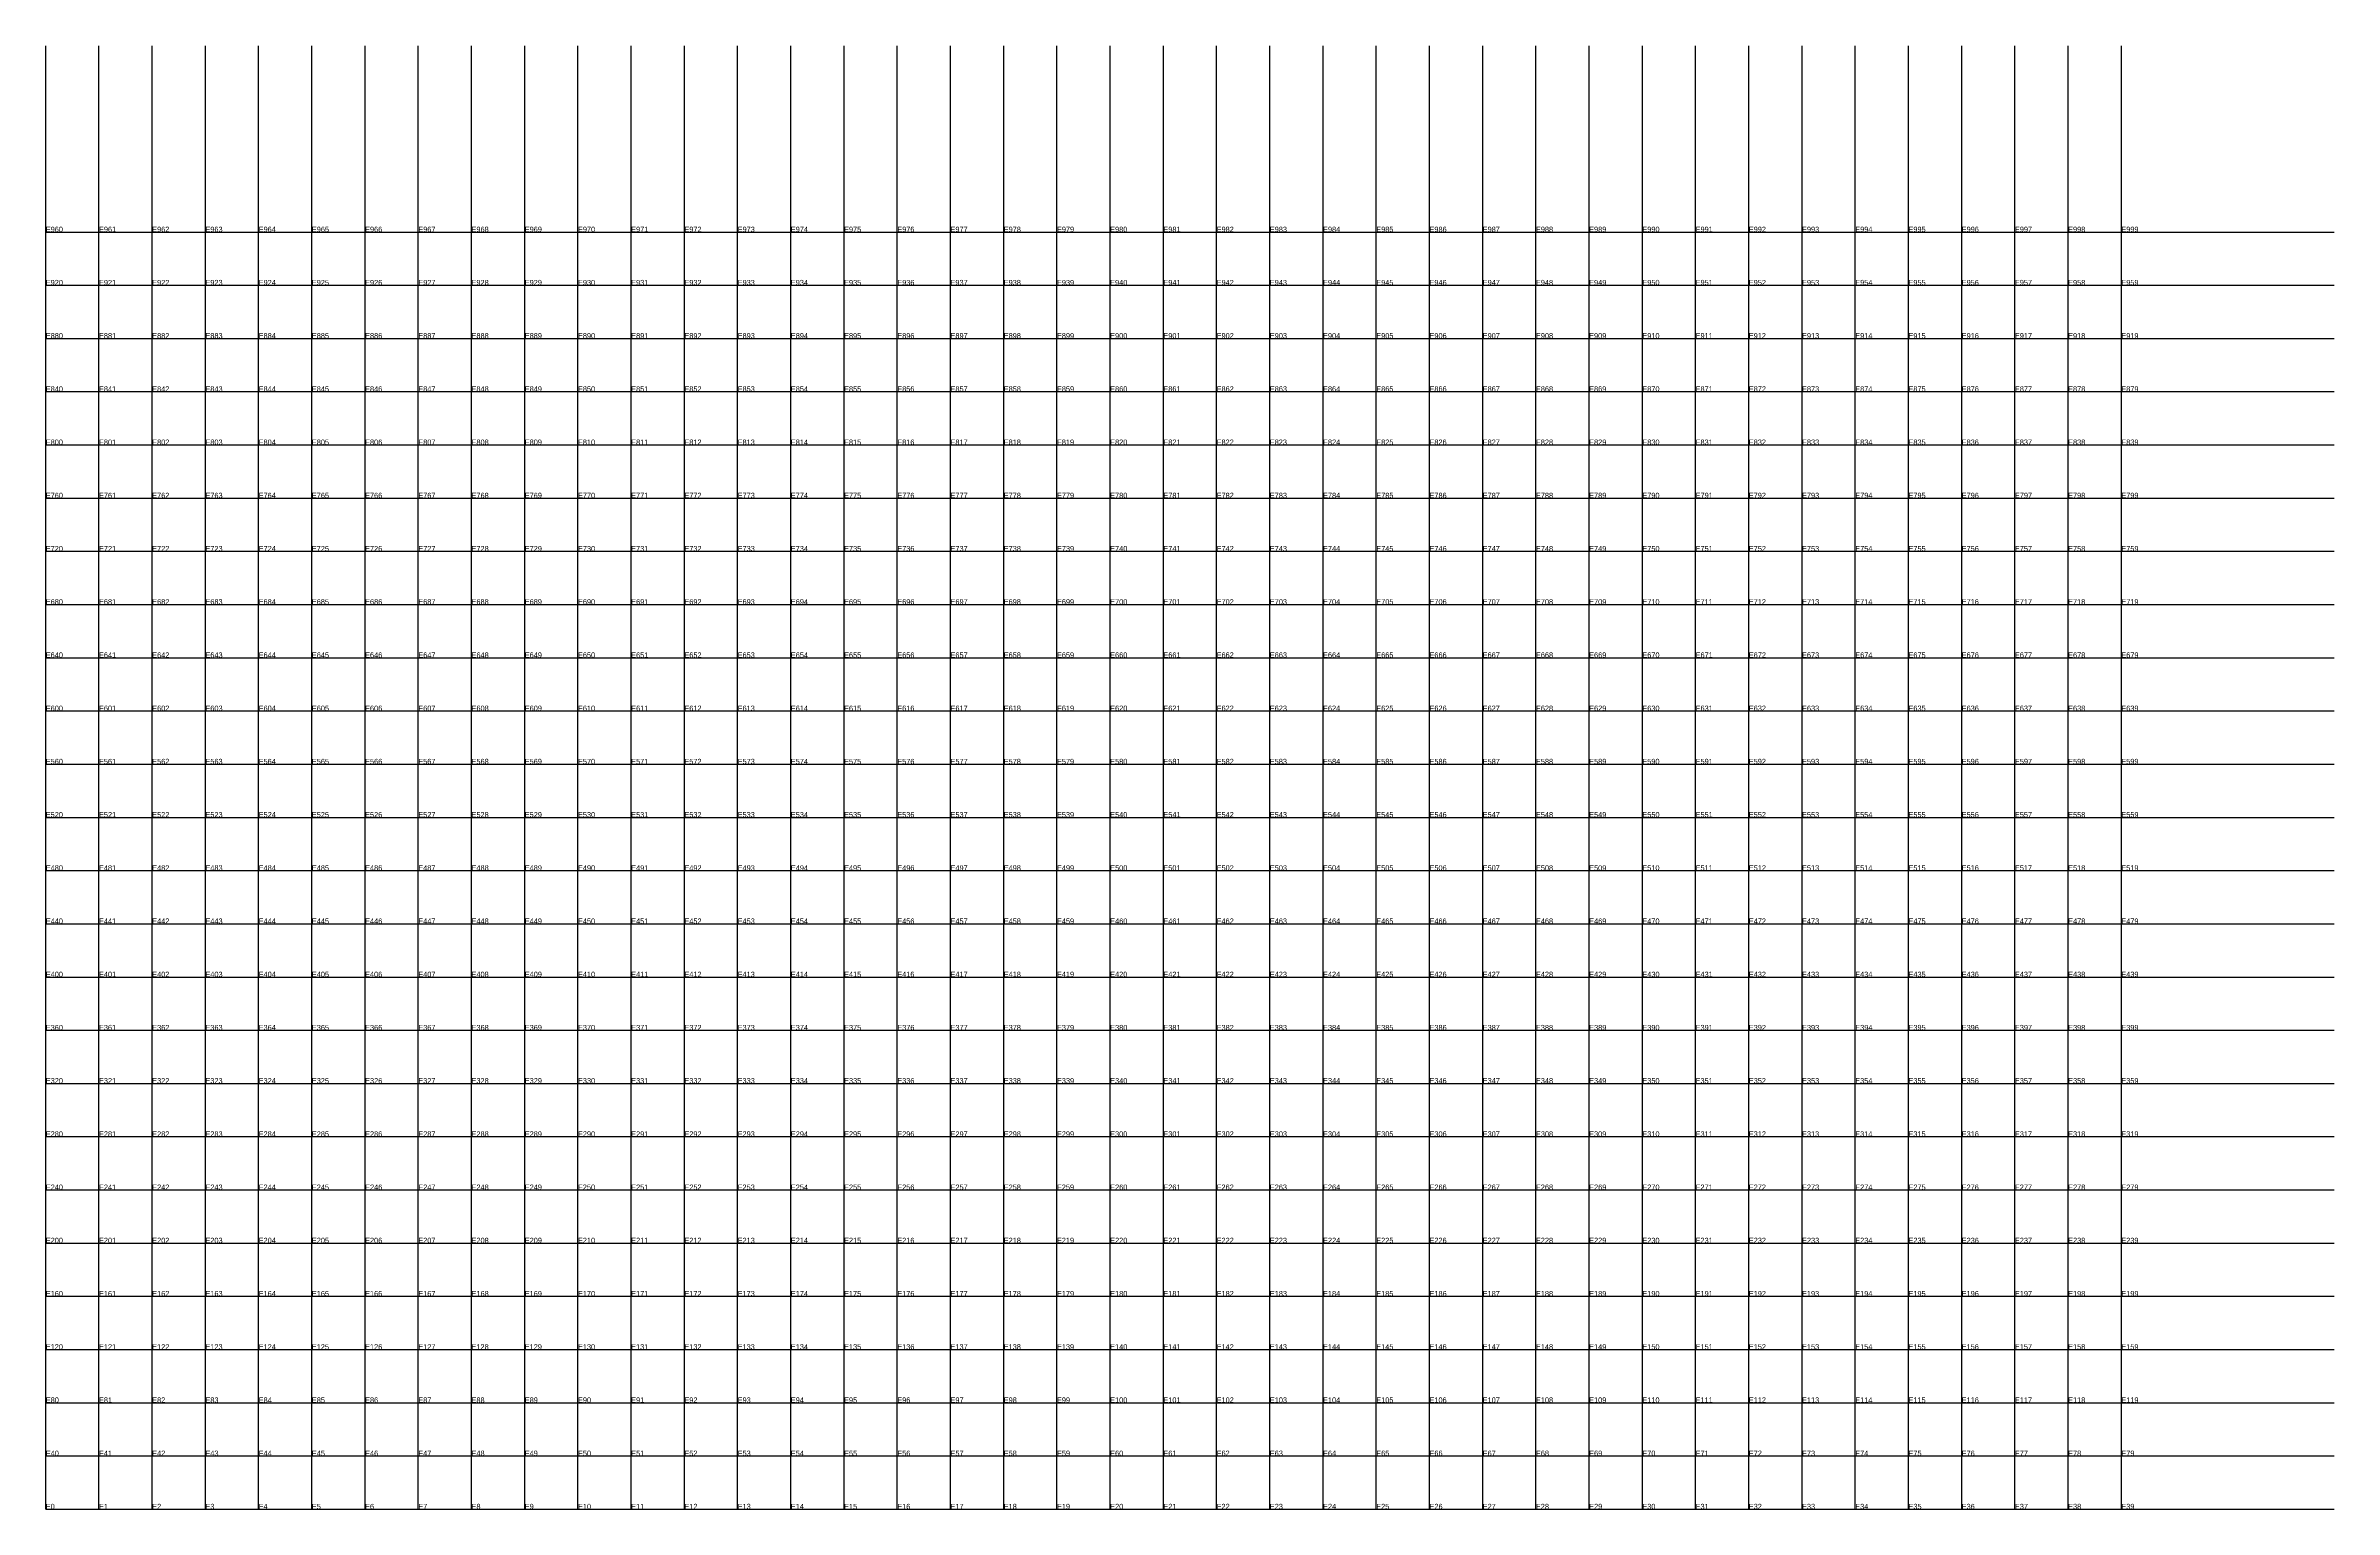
# Model space of a CAD drawing. Header units: metres. Extents: x 0 to 43, y 0 to 27.5.
import ezdxf

# ---------------------------------------------------------------- set-up
doc = ezdxf.new("R2010")
doc.units = ezdxf.units.M
doc.layers.add('PILARES', color=7, linetype='Continuous')
doc.layers.add('VIGAS', color=7, linetype='Continuous')

msp = doc.modelspace()

# ---------------------------------------------------------------- linework, layer by layer
at = {"layer": 'PILARES'}
for p, q in [((0, 24), (0, 27.5)), ((1, 24), (1, 27.5)), ((2, 24), (2, 27.5)), ((3, 24), (3, 27.5)), ((4, 24), (4, 27.5)), ((5, 24), (5, 27.5)), ((6, 24), (6, 27.5)), ((7, 24), (7, 27.5)), ((8, 24), (8, 27.5)), ((9, 24), (9, 27.5)), ((10, 24), (10, 27.5)), ((11, 24), (11, 27.5)), ((12, 24), (12, 27.5)), ((13, 24), (13, 27.5)), ((14, 24), (14, 27.5)), ((15, 24), (15, 27.5)), ((16, 24), (16, 27.5)), ((17, 24), (17, 27.5)), ((18, 24), (18, 27.5)), ((19, 24), (19, 27.5)), ((20, 24), (20, 27.5)), ((21, 24), (21, 27.5)), ((22, 24), (22, 27.5)), ((23, 24), (23, 27.5)), ((24, 24), (24, 27.5)), ((25, 24), (25, 27.5)), ((26, 24), (26, 27.5)), ((27, 24), (27, 27.5)), ((28, 24), (28, 27.5)), ((29, 24), (29, 27.5)), ((30, 24), (30, 27.5)), ((31, 24), (31, 27.5)), ((32, 24), (32, 27.5)), ((33, 24), (33, 27.5)), ((34, 24), (34, 27.5)), ((35, 24), (35, 27.5)), ((36, 24), (36, 27.5)), ((37, 24), (37, 27.5)), ((38, 24), (38, 27.5)), ((39, 24), (39, 27.5)), ((0, 23), (0, 26.5)), ((1, 23), (1, 26.5)), ((2, 23), (2, 26.5)), ((3, 23), (3, 26.5)), ((4, 23), (4, 26.5)), ((5, 23), (5, 26.5)), ((6, 23), (6, 26.5)), ((7, 23), (7, 26.5)), ((8, 23), (8, 26.5)), ((9, 23), (9, 26.5)), ((10, 23), (10, 26.5)), ((11, 23), (11, 26.5)), ((12, 23), (12, 26.5)), ((13, 23), (13, 26.5)), ((14, 23), (14, 26.5)), ((15, 23), (15, 26.5)), ((16, 23), (16, 26.5)), ((17, 23), (17, 26.5)), ((18, 23), (18, 26.5)), ((19, 23), (19, 26.5)), ((20, 23), (20, 26.5)), ((21, 23), (21, 26.5)), ((22, 23), (22, 26.5)), ((23, 23), (23, 26.5)), ((24, 23), (24, 26.5)), ((25, 23), (25, 26.5)), ((26, 23), (26, 26.5)), ((27, 23), (27, 26.5)), ((28, 23), (28, 26.5)), ((29, 23), (29, 26.5)), ((30, 23), (30, 26.5)), ((31, 23), (31, 26.5)), ((32, 23), (32, 26.5)), ((33, 23), (33, 26.5)), ((34, 23), (34, 26.5)), ((35, 23), (35, 26.5)), ((36, 23), (36, 26.5)), ((37, 23), (37, 26.5)), ((38, 23), (38, 26.5)), ((39, 23), (39, 26.5)), ((0, 22), (0, 25.5)), ((1, 22), (1, 25.5)), ((2, 22), (2, 25.5)), ((3, 22), (3, 25.5)), ((4, 22), (4, 25.5)), ((5, 22), (5, 25.5)), ((6, 22), (6, 25.5)), ((7, 22), (7, 25.5)), ((8, 22), (8, 25.5)), ((9, 22), (9, 25.5)), ((10, 22), (10, 25.5)), ((11, 22), (11, 25.5)), ((12, 22), (12, 25.5)), ((13, 22), (13, 25.5)), ((14, 22), (14, 25.5)), ((15, 22), (15, 25.5)), ((16, 22), (16, 25.5)), ((17, 22), (17, 25.5)), ((18, 22), (18, 25.5)), ((19, 22), (19, 25.5)), ((20, 22), (20, 25.5)), ((21, 22), (21, 25.5)), ((22, 22), (22, 25.5)), ((23, 22), (23, 25.5)), ((24, 22), (24, 25.5)), ((25, 22), (25, 25.5)), ((26, 22), (26, 25.5)), ((27, 22), (27, 25.5)), ((28, 22), (28, 25.5)), ((29, 22), (29, 25.5)), ((30, 22), (30, 25.5)), ((31, 22), (31, 25.5)), ((32, 22), (32, 25.5)), ((33, 22), (33, 25.5)), ((34, 22), (34, 25.5)), ((35, 22), (35, 25.5)), ((36, 22), (36, 25.5)), ((37, 22), (37, 25.5)), ((38, 22), (38, 25.5)), ((39, 22), (39, 25.5)), ((0, 21), (0, 24.5)), ((1, 21), (1, 24.5)), ((2, 21), (2, 24.5)), ((3, 21), (3, 24.5)), ((4, 21), (4, 24.5)), ((5, 21), (5, 24.5)), ((6, 21), (6, 24.5)), ((7, 21), (7, 24.5)), ((8, 21), (8, 24.5)), ((9, 21), (9, 24.5)), ((10, 21), (10, 24.5)), ((11, 21), (11, 24.5)), ((12, 21), (12, 24.5)), ((13, 21), (13, 24.5)), ((14, 21), (14, 24.5)), ((15, 21), (15, 24.5)), ((16, 21), (16, 24.5)), ((17, 21), (17, 24.5)), ((18, 21), (18, 24.5)), ((19, 21), (19, 24.5)), ((20, 21), (20, 24.5)), ((21, 21), (21, 24.5)), ((22, 21), (22, 24.5)), ((23, 21), (23, 24.5)), ((24, 21), (24, 24.5)), ((25, 21), (25, 24.5)), ((26, 21), (26, 24.5)), ((27, 21), (27, 24.5)), ((28, 21), (28, 24.5)), ((29, 21), (29, 24.5)), ((30, 21), (30, 24.5)), ((31, 21), (31, 24.5)), ((32, 21), (32, 24.5)), ((33, 21), (33, 24.5)), ((34, 21), (34, 24.5)), ((35, 21), (35, 24.5)), ((36, 21), (36, 24.5)), ((37, 21), (37, 24.5)), ((38, 21), (38, 24.5)), ((39, 21), (39, 24.5)), ((0, 20), (0, 23.5)), ((1, 20), (1, 23.5)), ((2, 20), (2, 23.5)), ((3, 20), (3, 23.5)), ((4, 20), (4, 23.5)), ((5, 20), (5, 23.5)), ((6, 20), (6, 23.5)), ((7, 20), (7, 23.5)), ((8, 20), (8, 23.5)), ((9, 20), (9, 23.5)), ((10, 20), (10, 23.5)), ((11, 20), (11, 23.5)), ((12, 20), (12, 23.5)), ((13, 20), (13, 23.5)), ((14, 20), (14, 23.5)), ((15, 20), (15, 23.5)), ((16, 20), (16, 23.5)), ((17, 20), (17, 23.5)), ((18, 20), (18, 23.5)), ((19, 20), (19, 23.5)), ((20, 20), (20, 23.5)), ((21, 20), (21, 23.5)), ((22, 20), (22, 23.5)), ((23, 20), (23, 23.5)), ((24, 20), (24, 23.5)), ((25, 20), (25, 23.5)), ((26, 20), (26, 23.5)), ((27, 20), (27, 23.5)), ((28, 20), (28, 23.5)), ((29, 20), (29, 23.5)), ((30, 20), (30, 23.5)), ((31, 20), (31, 23.5)), ((32, 20), (32, 23.5)), ((33, 20), (33, 23.5)), ((34, 20), (34, 23.5)), ((35, 20), (35, 23.5)), ((36, 20), (36, 23.5)), ((37, 20), (37, 23.5)), ((38, 20), (38, 23.5)), ((39, 20), (39, 23.5)), ((0, 19), (0, 22.5)), ((1, 19), (1, 22.5)), ((2, 19), (2, 22.5)), ((3, 19), (3, 22.5)), ((4, 19), (4, 22.5)), ((5, 19), (5, 22.5)), ((6, 19), (6, 22.5)), ((7, 19), (7, 22.5)), ((8, 19), (8, 22.5)), ((9, 19), (9, 22.5)), ((10, 19), (10, 22.5)), ((11, 19), (11, 22.5)), ((12, 19), (12, 22.5)), ((13, 19), (13, 22.5)), ((14, 19), (14, 22.5)), ((15, 19), (15, 22.5)), ((16, 19), (16, 22.5)), ((17, 19), (17, 22.5)), ((18, 19), (18, 22.5)), ((19, 19), (19, 22.5)), ((20, 19), (20, 22.5)), ((21, 19), (21, 22.5)), ((22, 19), (22, 22.5)), ((23, 19), (23, 22.5)), ((24, 19), (24, 22.5)), ((25, 19), (25, 22.5)), ((26, 19), (26, 22.5)), ((27, 19), (27, 22.5)), ((28, 19), (28, 22.5)), ((29, 19), (29, 22.5)), ((30, 19), (30, 22.5)), ((31, 19), (31, 22.5)), ((32, 19), (32, 22.5)), ((33, 19), (33, 22.5)), ((34, 19), (34, 22.5)), ((35, 19), (35, 22.5)), ((36, 19), (36, 22.5)), ((37, 19), (37, 22.5)), ((38, 19), (38, 22.5)), ((39, 19), (39, 22.5)), ((0, 18), (0, 21.5)), ((1, 18), (1, 21.5)), ((2, 18), (2, 21.5)), ((3, 18), (3, 21.5)), ((4, 18), (4, 21.5)), ((5, 18), (5, 21.5)), ((6, 18), (6, 21.5)), ((7, 18), (7, 21.5)), ((8, 18), (8, 21.5)), ((9, 18), (9, 21.5)), ((10, 18), (10, 21.5)), ((11, 18), (11, 21.5)), ((12, 18), (12, 21.5)), ((13, 18), (13, 21.5)), ((14, 18), (14, 21.5)), ((15, 18), (15, 21.5)), ((16, 18), (16, 21.5)), ((17, 18), (17, 21.5)), ((18, 18), (18, 21.5)), ((19, 18), (19, 21.5)), ((20, 18), (20, 21.5)), ((21, 18), (21, 21.5)), ((22, 18), (22, 21.5)), ((23, 18), (23, 21.5)), ((24, 18), (24, 21.5)), ((25, 18), (25, 21.5)), ((26, 18), (26, 21.5)), ((27, 18), (27, 21.5)), ((28, 18), (28, 21.5)), ((29, 18), (29, 21.5)), ((30, 18), (30, 21.5)), ((31, 18), (31, 21.5)), ((32, 18), (32, 21.5)), ((33, 18), (33, 21.5)), ((34, 18), (34, 21.5)), ((35, 18), (35, 21.5)), ((36, 18), (36, 21.5)), ((37, 18), (37, 21.5)), ((38, 18), (38, 21.5)), ((39, 18), (39, 21.5)), ((0, 17), (0, 20.5)), ((1, 17), (1, 20.5)), ((2, 17), (2, 20.5)), ((3, 17), (3, 20.5)), ((4, 17), (4, 20.5)), ((5, 17), (5, 20.5)), ((6, 17), (6, 20.5)), ((7, 17), (7, 20.5)), ((8, 17), (8, 20.5)), ((9, 17), (9, 20.5)), ((10, 17), (10, 20.5)), ((11, 17), (11, 20.5)), ((12, 17), (12, 20.5)), ((13, 17), (13, 20.5)), ((14, 17), (14, 20.5)), ((15, 17), (15, 20.5)), ((16, 17), (16, 20.5)), ((17, 17), (17, 20.5)), ((18, 17), (18, 20.5)), ((19, 17), (19, 20.5)), ((20, 17), (20, 20.5)), ((21, 17), (21, 20.5)), ((22, 17), (22, 20.5)), ((23, 17), (23, 20.5)), ((24, 17), (24, 20.5)), ((25, 17), (25, 20.5)), ((26, 17), (26, 20.5)), ((27, 17), (27, 20.5)), ((28, 17), (28, 20.5)), ((29, 17), (29, 20.5)), ((30, 17), (30, 20.5)), ((31, 17), (31, 20.5)), ((32, 17), (32, 20.5)), ((33, 17), (33, 20.5)), ((34, 17), (34, 20.5)), ((35, 17), (35, 20.5)), ((36, 17), (36, 20.5)), ((37, 17), (37, 20.5)), ((38, 17), (38, 20.5)), ((39, 17), (39, 20.5)), ((0, 16), (0, 19.5)), ((1, 16), (1, 19.5)), ((2, 16), (2, 19.5)), ((3, 16), (3, 19.5)), ((4, 16), (4, 19.5)), ((5, 16), (5, 19.5)), ((6, 16), (6, 19.5)), ((7, 16), (7, 19.5)), ((8, 16), (8, 19.5)), ((9, 16), (9, 19.5)), ((10, 16), (10, 19.5)), ((11, 16), (11, 19.5)), ((12, 16), (12, 19.5)), ((13, 16), (13, 19.5)), ((14, 16), (14, 19.5)), ((15, 16), (15, 19.5)), ((16, 16), (16, 19.5)), ((17, 16), (17, 19.5)), ((18, 16), (18, 19.5)), ((19, 16), (19, 19.5)), ((20, 16), (20, 19.5)), ((21, 16), (21, 19.5)), ((22, 16), (22, 19.5)), ((23, 16), (23, 19.5)), ((24, 16), (24, 19.5)), ((25, 16), (25, 19.5)), ((26, 16), (26, 19.5)), ((27, 16), (27, 19.5)), ((28, 16), (28, 19.5)), ((29, 16), (29, 19.5)), ((30, 16), (30, 19.5)), ((31, 16), (31, 19.5)), ((32, 16), (32, 19.5)), ((33, 16), (33, 19.5)), ((34, 16), (34, 19.5)), ((35, 16), (35, 19.5)), ((36, 16), (36, 19.5)), ((37, 16), (37, 19.5)), ((38, 16), (38, 19.5)), ((39, 16), (39, 19.5)), ((0, 15), (0, 18.5)), ((1, 15), (1, 18.5)), ((2, 15), (2, 18.5)), ((3, 15), (3, 18.5)), ((4, 15), (4, 18.5)), ((5, 15), (5, 18.5)), ((6, 15), (6, 18.5)), ((7, 15), (7, 18.5)), ((8, 15), (8, 18.5)), ((9, 15), (9, 18.5)), ((10, 15), (10, 18.5)), ((11, 15), (11, 18.5)), ((12, 15), (12, 18.5)), ((13, 15), (13, 18.5)), ((14, 15), (14, 18.5)), ((15, 15), (15, 18.5)), ((16, 15), (16, 18.5)), ((17, 15), (17, 18.5)), ((18, 15), (18, 18.5)), ((19, 15), (19, 18.5)), ((20, 15), (20, 18.5)), ((21, 15), (21, 18.5)), ((22, 15), (22, 18.5)), ((23, 15), (23, 18.5)), ((24, 15), (24, 18.5)), ((25, 15), (25, 18.5)), ((26, 15), (26, 18.5)), ((27, 15), (27, 18.5)), ((28, 15), (28, 18.5)), ((29, 15), (29, 18.5)), ((30, 15), (30, 18.5)), ((31, 15), (31, 18.5)), ((32, 15), (32, 18.5)), ((33, 15), (33, 18.5)), ((34, 15), (34, 18.5)), ((35, 15), (35, 18.5)), ((36, 15), (36, 18.5)), ((37, 15), (37, 18.5)), ((38, 15), (38, 18.5)), ((39, 15), (39, 18.5)), ((0, 14), (0, 17.5)), ((1, 14), (1, 17.5)), ((2, 14), (2, 17.5)), ((3, 14), (3, 17.5)), ((4, 14), (4, 17.5)), ((5, 14), (5, 17.5)), ((6, 14), (6, 17.5)), ((7, 14), (7, 17.5)), ((8, 14), (8, 17.5)), ((9, 14), (9, 17.5)), ((10, 14), (10, 17.5)), ((11, 14), (11, 17.5)), ((12, 14), (12, 17.5)), ((13, 14), (13, 17.5)), ((14, 14), (14, 17.5)), ((15, 14), (15, 17.5)), ((16, 14), (16, 17.5)), ((17, 14), (17, 17.5)), ((18, 14), (18, 17.5)), ((19, 14), (19, 17.5)), ((20, 14), (20, 17.5)), ((21, 14), (21, 17.5)), ((22, 14), (22, 17.5)), ((23, 14), (23, 17.5)), ((24, 14), (24, 17.5)), ((25, 14), (25, 17.5)), ((26, 14), (26, 17.5)), ((27, 14), (27, 17.5)), ((28, 14), (28, 17.5)), ((29, 14), (29, 17.5)), ((30, 14), (30, 17.5)), ((31, 14), (31, 17.5)), ((32, 14), (32, 17.5)), ((33, 14), (33, 17.5)), ((34, 14), (34, 17.5)), ((35, 14), (35, 17.5)), ((36, 14), (36, 17.5)), ((37, 14), (37, 17.5)), ((38, 14), (38, 17.5)), ((39, 14), (39, 17.5)), ((0, 13), (0, 16.5)), ((1, 13), (1, 16.5)), ((2, 13), (2, 16.5)), ((3, 13), (3, 16.5)), ((4, 13), (4, 16.5)), ((5, 13), (5, 16.5)), ((6, 13), (6, 16.5)), ((7, 13), (7, 16.5)), ((8, 13), (8, 16.5)), ((9, 13), (9, 16.5)), ((10, 13), (10, 16.5)), ((11, 13), (11, 16.5)), ((12, 13), (12, 16.5)), ((13, 13), (13, 16.5)), ((14, 13), (14, 16.5)), ((15, 13), (15, 16.5)), ((16, 13), (16, 16.5)), ((17, 13), (17, 16.5)), ((18, 13), (18, 16.5)), ((19, 13), (19, 16.5)), ((20, 13), (20, 16.5)), ((21, 13), (21, 16.5)), ((22, 13), (22, 16.5)), ((23, 13), (23, 16.5)), ((24, 13), (24, 16.5)), ((25, 13), (25, 16.5)), ((26, 13), (26, 16.5)), ((27, 13), (27, 16.5)), ((28, 13), (28, 16.5)), ((29, 13), (29, 16.5)), ((30, 13), (30, 16.5)), ((31, 13), (31, 16.5)), ((32, 13), (32, 16.5)), ((33, 13), (33, 16.5)), ((34, 13), (34, 16.5)), ((35, 13), (35, 16.5)), ((36, 13), (36, 16.5)), ((37, 13), (37, 16.5)), ((38, 13), (38, 16.5)), ((39, 13), (39, 16.5)), ((0, 12), (0, 15.5)), ((1, 12), (1, 15.5)), ((2, 12), (2, 15.5)), ((3, 12), (3, 15.5)), ((4, 12), (4, 15.5)), ((5, 12), (5, 15.5)), ((6, 12), (6, 15.5)), ((7, 12), (7, 15.5)), ((8, 12), (8, 15.5)), ((9, 12), (9, 15.5)), ((10, 12), (10, 15.5)), ((11, 12), (11, 15.5)), ((12, 12), (12, 15.5)), ((13, 12), (13, 15.5)), ((14, 12), (14, 15.5)), ((15, 12), (15, 15.5)), ((16, 12), (16, 15.5)), ((17, 12), (17, 15.5)), ((18, 12), (18, 15.5)), ((19, 12), (19, 15.5)), ((20, 12), (20, 15.5)), ((21, 12), (21, 15.5)), ((22, 12), (22, 15.5)), ((23, 12), (23, 15.5)), ((24, 12), (24, 15.5)), ((25, 12), (25, 15.5)), ((26, 12), (26, 15.5)), ((27, 12), (27, 15.5)), ((28, 12), (28, 15.5)), ((29, 12), (29, 15.5)), ((30, 12), (30, 15.5)), ((31, 12), (31, 15.5)), ((32, 12), (32, 15.5)), ((33, 12), (33, 15.5)), ((34, 12), (34, 15.5)), ((35, 12), (35, 15.5)), ((36, 12), (36, 15.5)), ((37, 12), (37, 15.5)), ((38, 12), (38, 15.5)), ((39, 12), (39, 15.5)), ((0, 11), (0, 14.5)), ((1, 11), (1, 14.5)), ((2, 11), (2, 14.5)), ((3, 11), (3, 14.5)), ((4, 11), (4, 14.5)), ((5, 11), (5, 14.5)), ((6, 11), (6, 14.5)), ((7, 11), (7, 14.5)), ((8, 11), (8, 14.5)), ((9, 11), (9, 14.5)), ((10, 11), (10, 14.5)), ((11, 11), (11, 14.5)), ((12, 11), (12, 14.5)), ((13, 11), (13, 14.5)), ((14, 11), (14, 14.5)), ((15, 11), (15, 14.5)), ((16, 11), (16, 14.5)), ((17, 11), (17, 14.5)), ((18, 11), (18, 14.5)), ((19, 11), (19, 14.5)), ((20, 11), (20, 14.5)), ((21, 11), (21, 14.5)), ((22, 11), (22, 14.5)), ((23, 11), (23, 14.5)), ((24, 11), (24, 14.5)), ((25, 11), (25, 14.5)), ((26, 11), (26, 14.5)), ((27, 11), (27, 14.5)), ((28, 11), (28, 14.5)), ((29, 11), (29, 14.5)), ((30, 11), (30, 14.5)), ((31, 11), (31, 14.5)), ((32, 11), (32, 14.5)), ((33, 11), (33, 14.5)), ((34, 11), (34, 14.5)), ((35, 11), (35, 14.5)), ((36, 11), (36, 14.5)), ((37, 11), (37, 14.5)), ((38, 11), (38, 14.5)), ((39, 11), (39, 14.5)), ((0, 10), (0, 13.5)), ((1, 10), (1, 13.5)), ((2, 10), (2, 13.5)), ((3, 10), (3, 13.5)), ((4, 10), (4, 13.5)), ((5, 10), (5, 13.5)), ((6, 10), (6, 13.5)), ((7, 10), (7, 13.5)), ((8, 10), (8, 13.5)), ((9, 10), (9, 13.5)), ((10, 10), (10, 13.5)), ((11, 10), (11, 13.5)), ((12, 10), (12, 13.5)), ((13, 10), (13, 13.5)), ((14, 10), (14, 13.5)), ((15, 10), (15, 13.5)), ((16, 10), (16, 13.5)), ((17, 10), (17, 13.5)), ((18, 10), (18, 13.5)), ((19, 10), (19, 13.5)), ((20, 10), (20, 13.5)), ((21, 10), (21, 13.5)), ((22, 10), (22, 13.5)), ((23, 10), (23, 13.5)), ((24, 10), (24, 13.5)), ((25, 10), (25, 13.5)), ((26, 10), (26, 13.5)), ((27, 10), (27, 13.5)), ((28, 10), (28, 13.5)), ((29, 10), (29, 13.5)), ((30, 10), (30, 13.5)), ((31, 10), (31, 13.5)), ((32, 10), (32, 13.5)), ((33, 10), (33, 13.5)), ((34, 10), (34, 13.5)), ((35, 10), (35, 13.5)), ((36, 10), (36, 13.5)), ((37, 10), (37, 13.5)), ((38, 10), (38, 13.5)), ((39, 10), (39, 13.5)), ((0, 9), (0, 12.5)), ((1, 9), (1, 12.5)), ((2, 9), (2, 12.5)), ((3, 9), (3, 12.5)), ((4, 9), (4, 12.5)), ((5, 9), (5, 12.5)), ((6, 9), (6, 12.5)), ((7, 9), (7, 12.5)), ((8, 9), (8, 12.5)), ((9, 9), (9, 12.5)), ((10, 9), (10, 12.5)), ((11, 9), (11, 12.5)), ((12, 9), (12, 12.5)), ((13, 9), (13, 12.5)), ((14, 9), (14, 12.5)), ((15, 9), (15, 12.5)), ((16, 9), (16, 12.5)), ((17, 9), (17, 12.5)), ((18, 9), (18, 12.5)), ((19, 9), (19, 12.5)), ((20, 9), (20, 12.5)), ((21, 9), (21, 12.5)), ((22, 9), (22, 12.5)), ((23, 9), (23, 12.5)), ((24, 9), (24, 12.5)), ((25, 9), (25, 12.5)), ((26, 9), (26, 12.5)), ((27, 9), (27, 12.5)), ((28, 9), (28, 12.5)), ((29, 9), (29, 12.5)), ((30, 9), (30, 12.5)), ((31, 9), (31, 12.5)), ((32, 9), (32, 12.5)), ((33, 9), (33, 12.5)), ((34, 9), (34, 12.5)), ((35, 9), (35, 12.5)), ((36, 9), (36, 12.5)), ((37, 9), (37, 12.5)), ((38, 9), (38, 12.5)), ((39, 9), (39, 12.5)), ((0, 8), (0, 11.5)), ((1, 8), (1, 11.5)), ((2, 8), (2, 11.5)), ((3, 8), (3, 11.5)), ((4, 8), (4, 11.5)), ((5, 8), (5, 11.5)), ((6, 8), (6, 11.5)), ((7, 8), (7, 11.5)), ((8, 8), (8, 11.5)), ((9, 8), (9, 11.5)), ((10, 8), (10, 11.5)), ((11, 8), (11, 11.5)), ((12, 8), (12, 11.5)), ((13, 8), (13, 11.5)), ((14, 8), (14, 11.5)), ((15, 8), (15, 11.5)), ((16, 8), (16, 11.5)), ((17, 8), (17, 11.5)), ((18, 8), (18, 11.5)), ((19, 8), (19, 11.5)), ((20, 8), (20, 11.5)), ((21, 8), (21, 11.5)), ((22, 8), (22, 11.5)), ((23, 8), (23, 11.5)), ((24, 8), (24, 11.5)), ((25, 8), (25, 11.5)), ((26, 8), (26, 11.5)), ((27, 8), (27, 11.5)), ((28, 8), (28, 11.5)), ((29, 8), (29, 11.5)), ((30, 8), (30, 11.5)), ((31, 8), (31, 11.5)), ((32, 8), (32, 11.5)), ((33, 8), (33, 11.5)), ((34, 8), (34, 11.5)), ((35, 8), (35, 11.5)), ((36, 8), (36, 11.5)), ((37, 8), (37, 11.5)), ((38, 8), (38, 11.5)), ((39, 8), (39, 11.5)), ((0, 7), (0, 10.5)), ((1, 7), (1, 10.5)), ((2, 7), (2, 10.5)), ((3, 7), (3, 10.5)), ((4, 7), (4, 10.5)), ((5, 7), (5, 10.5)), ((6, 7), (6, 10.5)), ((7, 7), (7, 10.5)), ((8, 7), (8, 10.5)), ((9, 7), (9, 10.5)), ((10, 7), (10, 10.5)), ((11, 7), (11, 10.5)), ((12, 7), (12, 10.5)), ((13, 7), (13, 10.5)), ((14, 7), (14, 10.5)), ((15, 7), (15, 10.5)), ((16, 7), (16, 10.5)), ((17, 7), (17, 10.5)), ((18, 7), (18, 10.5)), ((19, 7), (19, 10.5)), ((20, 7), (20, 10.5)), ((21, 7), (21, 10.5)), ((22, 7), (22, 10.5)), ((23, 7), (23, 10.5)), ((24, 7), (24, 10.5)), ((25, 7), (25, 10.5)), ((26, 7), (26, 10.5)), ((27, 7), (27, 10.5)), ((28, 7), (28, 10.5)), ((29, 7), (29, 10.5)), ((30, 7), (30, 10.5)), ((31, 7), (31, 10.5)), ((32, 7), (32, 10.5)), ((33, 7), (33, 10.5)), ((34, 7), (34, 10.5)), ((35, 7), (35, 10.5)), ((36, 7), (36, 10.5)), ((37, 7), (37, 10.5)), ((38, 7), (38, 10.5)), ((39, 7), (39, 10.5)), ((0, 6), (0, 9.5)), ((1, 6), (1, 9.5)), ((2, 6), (2, 9.5)), ((3, 6), (3, 9.5)), ((4, 6), (4, 9.5)), ((5, 6), (5, 9.5)), ((6, 6), (6, 9.5)), ((7, 6), (7, 9.5)), ((8, 6), (8, 9.5)), ((9, 6), (9, 9.5)), ((10, 6), (10, 9.5)), ((11, 6), (11, 9.5)), ((12, 6), (12, 9.5)), ((13, 6), (13, 9.5)), ((14, 6), (14, 9.5)), ((15, 6), (15, 9.5)), ((16, 6), (16, 9.5)), ((17, 6), (17, 9.5)), ((18, 6), (18, 9.5)), ((19, 6), (19, 9.5)), ((20, 6), (20, 9.5)), ((21, 6), (21, 9.5)), ((22, 6), (22, 9.5)), ((23, 6), (23, 9.5)), ((24, 6), (24, 9.5)), ((25, 6), (25, 9.5)), ((26, 6), (26, 9.5)), ((27, 6), (27, 9.5)), ((28, 6), (28, 9.5)), ((29, 6), (29, 9.5)), ((30, 6), (30, 9.5)), ((31, 6), (31, 9.5)), ((32, 6), (32, 9.5)), ((33, 6), (33, 9.5)), ((34, 6), (34, 9.5)), ((35, 6), (35, 9.5)), ((36, 6), (36, 9.5)), ((37, 6), (37, 9.5)), ((38, 6), (38, 9.5)), ((39, 6), (39, 9.5)), ((0, 5), (0, 8.5)), ((1, 5), (1, 8.5)), ((2, 5), (2, 8.5)), ((3, 5), (3, 8.5)), ((4, 5), (4, 8.5)), ((5, 5), (5, 8.5)), ((6, 5), (6, 8.5)), ((7, 5), (7, 8.5)), ((8, 5), (8, 8.5)), ((9, 5), (9, 8.5)), ((10, 5), (10, 8.5)), ((11, 5), (11, 8.5)), ((12, 5), (12, 8.5)), ((13, 5), (13, 8.5)), ((14, 5), (14, 8.5)), ((15, 5), (15, 8.5)), ((16, 5), (16, 8.5)), ((17, 5), (17, 8.5)), ((18, 5), (18, 8.5)), ((19, 5), (19, 8.5)), ((20, 5), (20, 8.5)), ((21, 5), (21, 8.5)), ((22, 5), (22, 8.5)), ((23, 5), (23, 8.5)), ((24, 5), (24, 8.5)), ((25, 5), (25, 8.5)), ((26, 5), (26, 8.5)), ((27, 5), (27, 8.5)), ((28, 5), (28, 8.5)), ((29, 5), (29, 8.5)), ((30, 5), (30, 8.5)), ((31, 5), (31, 8.5)), ((32, 5), (32, 8.5)), ((33, 5), (33, 8.5)), ((34, 5), (34, 8.5)), ((35, 5), (35, 8.5)), ((36, 5), (36, 8.5)), ((37, 5), (37, 8.5)), ((38, 5), (38, 8.5)), ((39, 5), (39, 8.5)), ((0, 4), (0, 7.5)), ((1, 4), (1, 7.5)), ((2, 4), (2, 7.5)), ((3, 4), (3, 7.5)), ((4, 4), (4, 7.5)), ((5, 4), (5, 7.5)), ((6, 4), (6, 7.5)), ((7, 4), (7, 7.5)), ((8, 4), (8, 7.5)), ((9, 4), (9, 7.5)), ((10, 4), (10, 7.5)), ((11, 4), (11, 7.5)), ((12, 4), (12, 7.5)), ((13, 4), (13, 7.5)), ((14, 4), (14, 7.5)), ((15, 4), (15, 7.5)), ((16, 4), (16, 7.5)), ((17, 4), (17, 7.5)), ((18, 4), (18, 7.5)), ((19, 4), (19, 7.5)), ((20, 4), (20, 7.5)), ((21, 4), (21, 7.5)), ((22, 4), (22, 7.5)), ((23, 4), (23, 7.5)), ((24, 4), (24, 7.5)), ((25, 4), (25, 7.5)), ((26, 4), (26, 7.5)), ((27, 4), (27, 7.5)), ((28, 4), (28, 7.5)), ((29, 4), (29, 7.5)), ((30, 4), (30, 7.5)), ((31, 4), (31, 7.5)), ((32, 4), (32, 7.5)), ((33, 4), (33, 7.5)), ((34, 4), (34, 7.5)), ((35, 4), (35, 7.5)), ((36, 4), (36, 7.5)), ((37, 4), (37, 7.5)), ((38, 4), (38, 7.5)), ((39, 4), (39, 7.5)), ((0, 3), (0, 6.5)), ((1, 3), (1, 6.5)), ((2, 3), (2, 6.5)), ((3, 3), (3, 6.5)), ((4, 3), (4, 6.5)), ((5, 3), (5, 6.5)), ((6, 3), (6, 6.5)), ((7, 3), (7, 6.5)), ((8, 3), (8, 6.5)), ((9, 3), (9, 6.5)), ((10, 3), (10, 6.5)), ((11, 3), (11, 6.5)), ((12, 3), (12, 6.5)), ((13, 3), (13, 6.5)), ((14, 3), (14, 6.5)), ((15, 3), (15, 6.5)), ((16, 3), (16, 6.5)), ((17, 3), (17, 6.5)), ((18, 3), (18, 6.5)), ((19, 3), (19, 6.5)), ((20, 3), (20, 6.5)), ((21, 3), (21, 6.5)), ((22, 3), (22, 6.5)), ((23, 3), (23, 6.5)), ((24, 3), (24, 6.5)), ((25, 3), (25, 6.5)), ((26, 3), (26, 6.5)), ((27, 3), (27, 6.5)), ((28, 3), (28, 6.5)), ((29, 3), (29, 6.5)), ((30, 3), (30, 6.5)), ((31, 3), (31, 6.5)), ((32, 3), (32, 6.5)), ((33, 3), (33, 6.5)), ((34, 3), (34, 6.5)), ((35, 3), (35, 6.5)), ((36, 3), (36, 6.5)), ((37, 3), (37, 6.5)), ((38, 3), (38, 6.5)), ((39, 3), (39, 6.5)), ((0, 2), (0, 5.5)), ((1, 2), (1, 5.5)), ((2, 2), (2, 5.5)), ((3, 2), (3, 5.5)), ((4, 2), (4, 5.5)), ((5, 2), (5, 5.5)), ((6, 2), (6, 5.5)), ((7, 2), (7, 5.5)), ((8, 2), (8, 5.5)), ((9, 2), (9, 5.5)), ((10, 2), (10, 5.5)), ((11, 2), (11, 5.5)), ((12, 2), (12, 5.5)), ((13, 2), (13, 5.5)), ((14, 2), (14, 5.5)), ((15, 2), (15, 5.5)), ((16, 2), (16, 5.5)), ((17, 2), (17, 5.5)), ((18, 2), (18, 5.5)), ((19, 2), (19, 5.5)), ((20, 2), (20, 5.5)), ((21, 2), (21, 5.5)), ((22, 2), (22, 5.5)), ((23, 2), (23, 5.5)), ((24, 2), (24, 5.5)), ((25, 2), (25, 5.5)), ((26, 2), (26, 5.5)), ((27, 2), (27, 5.5)), ((28, 2), (28, 5.5)), ((29, 2), (29, 5.5)), ((30, 2), (30, 5.5)), ((31, 2), (31, 5.5)), ((32, 2), (32, 5.5)), ((33, 2), (33, 5.5)), ((34, 2), (34, 5.5)), ((35, 2), (35, 5.5)), ((36, 2), (36, 5.5)), ((37, 2), (37, 5.5)), ((38, 2), (38, 5.5)), ((39, 2), (39, 5.5)), ((0, 1), (0, 4.5)), ((1, 1), (1, 4.5)), ((2, 1), (2, 4.5)), ((3, 1), (3, 4.5)), ((4, 1), (4, 4.5)), ((5, 1), (5, 4.5)), ((6, 1), (6, 4.5)), ((7, 1), (7, 4.5)), ((8, 1), (8, 4.5)), ((9, 1), (9, 4.5)), ((10, 1), (10, 4.5)), ((11, 1), (11, 4.5)), ((12, 1), (12, 4.5)), ((13, 1), (13, 4.5)), ((14, 1), (14, 4.5)), ((15, 1), (15, 4.5)), ((16, 1), (16, 4.5)), ((17, 1), (17, 4.5)), ((18, 1), (18, 4.5)), ((19, 1), (19, 4.5)), ((20, 1), (20, 4.5)), ((21, 1), (21, 4.5)), ((22, 1), (22, 4.5)), ((23, 1), (23, 4.5)), ((24, 1), (24, 4.5)), ((25, 1), (25, 4.5)), ((26, 1), (26, 4.5)), ((27, 1), (27, 4.5)), ((28, 1), (28, 4.5)), ((29, 1), (29, 4.5)), ((30, 1), (30, 4.5)), ((31, 1), (31, 4.5)), ((32, 1), (32, 4.5)), ((33, 1), (33, 4.5)), ((34, 1), (34, 4.5)), ((35, 1), (35, 4.5)), ((36, 1), (36, 4.5)), ((37, 1), (37, 4.5)), ((38, 1), (38, 4.5)), ((39, 1), (39, 4.5)), ((0, 0), (0, 3.5)), ((1, 0), (1, 3.5)), ((2, 0), (2, 3.5)), ((3, 0), (3, 3.5)), ((4, 0), (4, 3.5)), ((5, 0), (5, 3.5)), ((6, 0), (6, 3.5)), ((7, 0), (7, 3.5)), ((8, 0), (8, 3.5)), ((9, 0), (9, 3.5)), ((10, 0), (10, 3.5)), ((11, 0), (11, 3.5)), ((12, 0), (12, 3.5)), ((13, 0), (13, 3.5)), ((14, 0), (14, 3.5)), ((15, 0), (15, 3.5)), ((16, 0), (16, 3.5)), ((17, 0), (17, 3.5)), ((18, 0), (18, 3.5)), ((19, 0), (19, 3.5)), ((20, 0), (20, 3.5)), ((21, 0), (21, 3.5)), ((22, 0), (22, 3.5)), ((23, 0), (23, 3.5)), ((24, 0), (24, 3.5)), ((25, 0), (25, 3.5)), ((26, 0), (26, 3.5)), ((27, 0), (27, 3.5)), ((28, 0), (28, 3.5)), ((29, 0), (29, 3.5)), ((30, 0), (30, 3.5)), ((31, 0), (31, 3.5)), ((32, 0), (32, 3.5)), ((33, 0), (33, 3.5)), ((34, 0), (34, 3.5)), ((35, 0), (35, 3.5)), ((36, 0), (36, 3.5)), ((37, 0), (37, 3.5)), ((38, 0), (38, 3.5)), ((39, 0), (39, 3.5))]:
    msp.add_line(p, q, dxfattribs=at)
at = {"layer": 'VIGAS'}
for p, q in [((0, 24), (4, 24)), ((1, 24), (5, 24)), ((2, 24), (6, 24)), ((3, 24), (7, 24)), ((4, 24), (8, 24)), ((5, 24), (9, 24)), ((6, 24), (10, 24)), ((7, 24), (11, 24)), ((8, 24), (12, 24)), ((9, 24), (13, 24)), ((10, 24), (14, 24)), ((11, 24), (15, 24)), ((12, 24), (16, 24)), ((13, 24), (17, 24)), ((14, 24), (18, 24)), ((15, 24), (19, 24)), ((16, 24), (20, 24)), ((17, 24), (21, 24)), ((18, 24), (22, 24)), ((19, 24), (23, 24)), ((20, 24), (24, 24)), ((21, 24), (25, 24)), ((22, 24), (26, 24)), ((23, 24), (27, 24)), ((24, 24), (28, 24)), ((25, 24), (29, 24)), ((26, 24), (30, 24)), ((27, 24), (31, 24)), ((28, 24), (32, 24)), ((29, 24), (33, 24)), ((30, 24), (34, 24)), ((31, 24), (35, 24)), ((32, 24), (36, 24)), ((33, 24), (37, 24)), ((34, 24), (38, 24)), ((35, 24), (39, 24)), ((36, 24), (40, 24)), ((37, 24), (41, 24)), ((38, 24), (42, 24)), ((39, 24), (43, 24)), ((0, 23), (4, 23)), ((1, 23), (5, 23)), ((2, 23), (6, 23)), ((3, 23), (7, 23)), ((4, 23), (8, 23)), ((5, 23), (9, 23)), ((6, 23), (10, 23)), ((7, 23), (11, 23)), ((8, 23), (12, 23)), ((9, 23), (13, 23)), ((10, 23), (14, 23)), ((11, 23), (15, 23)), ((12, 23), (16, 23)), ((13, 23), (17, 23)), ((14, 23), (18, 23)), ((15, 23), (19, 23)), ((16, 23), (20, 23)), ((17, 23), (21, 23)), ((18, 23), (22, 23)), ((19, 23), (23, 23)), ((20, 23), (24, 23)), ((21, 23), (25, 23)), ((22, 23), (26, 23)), ((23, 23), (27, 23)), ((24, 23), (28, 23)), ((25, 23), (29, 23)), ((26, 23), (30, 23)), ((27, 23), (31, 23)), ((28, 23), (32, 23)), ((29, 23), (33, 23)), ((30, 23), (34, 23)), ((31, 23), (35, 23)), ((32, 23), (36, 23)), ((33, 23), (37, 23)), ((34, 23), (38, 23)), ((35, 23), (39, 23)), ((36, 23), (40, 23)), ((37, 23), (41, 23)), ((38, 23), (42, 23)), ((39, 23), (43, 23)), ((0, 22), (4, 22)), ((1, 22), (5, 22)), ((2, 22), (6, 22)), ((3, 22), (7, 22)), ((4, 22), (8, 22)), ((5, 22), (9, 22)), ((6, 22), (10, 22)), ((7, 22), (11, 22)), ((8, 22), (12, 22)), ((9, 22), (13, 22)), ((10, 22), (14, 22)), ((11, 22), (15, 22)), ((12, 22), (16, 22)), ((13, 22), (17, 22)), ((14, 22), (18, 22)), ((15, 22), (19, 22)), ((16, 22), (20, 22)), ((17, 22), (21, 22)), ((18, 22), (22, 22)), ((19, 22), (23, 22)), ((20, 22), (24, 22)), ((21, 22), (25, 22)), ((22, 22), (26, 22)), ((23, 22), (27, 22)), ((24, 22), (28, 22)), ((25, 22), (29, 22)), ((26, 22), (30, 22)), ((27, 22), (31, 22)), ((28, 22), (32, 22)), ((29, 22), (33, 22)), ((30, 22), (34, 22)), ((31, 22), (35, 22)), ((32, 22), (36, 22)), ((33, 22), (37, 22)), ((34, 22), (38, 22)), ((35, 22), (39, 22)), ((36, 22), (40, 22)), ((37, 22), (41, 22)), ((38, 22), (42, 22)), ((39, 22), (43, 22)), ((0, 21), (4, 21)), ((1, 21), (5, 21)), ((2, 21), (6, 21)), ((3, 21), (7, 21)), ((4, 21), (8, 21)), ((5, 21), (9, 21)), ((6, 21), (10, 21)), ((7, 21), (11, 21)), ((8, 21), (12, 21)), ((9, 21), (13, 21)), ((10, 21), (14, 21)), ((11, 21), (15, 21)), ((12, 21), (16, 21)), ((13, 21), (17, 21)), ((14, 21), (18, 21)), ((15, 21), (19, 21)), ((16, 21), (20, 21)), ((17, 21), (21, 21)), ((18, 21), (22, 21)), ((19, 21), (23, 21)), ((20, 21), (24, 21)), ((21, 21), (25, 21)), ((22, 21), (26, 21)), ((23, 21), (27, 21)), ((24, 21), (28, 21)), ((25, 21), (29, 21)), ((26, 21), (30, 21)), ((27, 21), (31, 21)), ((28, 21), (32, 21)), ((29, 21), (33, 21)), ((30, 21), (34, 21)), ((31, 21), (35, 21)), ((32, 21), (36, 21)), ((33, 21), (37, 21)), ((34, 21), (38, 21)), ((35, 21), (39, 21)), ((36, 21), (40, 21)), ((37, 21), (41, 21)), ((38, 21), (42, 21)), ((39, 21), (43, 21)), ((0, 20), (4, 20)), ((1, 20), (5, 20)), ((2, 20), (6, 20)), ((3, 20), (7, 20)), ((4, 20), (8, 20)), ((5, 20), (9, 20)), ((6, 20), (10, 20)), ((7, 20), (11, 20)), ((8, 20), (12, 20)), ((9, 20), (13, 20)), ((10, 20), (14, 20)), ((11, 20), (15, 20)), ((12, 20), (16, 20)), ((13, 20), (17, 20)), ((14, 20), (18, 20)), ((15, 20), (19, 20)), ((16, 20), (20, 20)), ((17, 20), (21, 20)), ((18, 20), (22, 20)), ((19, 20), (23, 20)), ((20, 20), (24, 20)), ((21, 20), (25, 20)), ((22, 20), (26, 20)), ((23, 20), (27, 20)), ((24, 20), (28, 20)), ((25, 20), (29, 20)), ((26, 20), (30, 20)), ((27, 20), (31, 20)), ((28, 20), (32, 20)), ((29, 20), (33, 20)), ((30, 20), (34, 20)), ((31, 20), (35, 20)), ((32, 20), (36, 20)), ((33, 20), (37, 20)), ((34, 20), (38, 20)), ((35, 20), (39, 20)), ((36, 20), (40, 20)), ((37, 20), (41, 20)), ((38, 20), (42, 20)), ((39, 20), (43, 20)), ((0, 19), (4, 19)), ((1, 19), (5, 19)), ((2, 19), (6, 19)), ((3, 19), (7, 19)), ((4, 19), (8, 19)), ((5, 19), (9, 19)), ((6, 19), (10, 19)), ((7, 19), (11, 19)), ((8, 19), (12, 19)), ((9, 19), (13, 19)), ((10, 19), (14, 19)), ((11, 19), (15, 19)), ((12, 19), (16, 19)), ((13, 19), (17, 19)), ((14, 19), (18, 19)), ((15, 19), (19, 19)), ((16, 19), (20, 19)), ((17, 19), (21, 19)), ((18, 19), (22, 19)), ((19, 19), (23, 19)), ((20, 19), (24, 19)), ((21, 19), (25, 19)), ((22, 19), (26, 19)), ((23, 19), (27, 19)), ((24, 19), (28, 19)), ((25, 19), (29, 19)), ((26, 19), (30, 19)), ((27, 19), (31, 19)), ((28, 19), (32, 19)), ((29, 19), (33, 19)), ((30, 19), (34, 19)), ((31, 19), (35, 19)), ((32, 19), (36, 19)), ((33, 19), (37, 19)), ((34, 19), (38, 19)), ((35, 19), (39, 19)), ((36, 19), (40, 19)), ((37, 19), (41, 19)), ((38, 19), (42, 19)), ((39, 19), (43, 19)), ((0, 18), (4, 18)), ((1, 18), (5, 18)), ((2, 18), (6, 18)), ((3, 18), (7, 18)), ((4, 18), (8, 18)), ((5, 18), (9, 18)), ((6, 18), (10, 18)), ((7, 18), (11, 18)), ((8, 18), (12, 18)), ((9, 18), (13, 18)), ((10, 18), (14, 18)), ((11, 18), (15, 18)), ((12, 18), (16, 18)), ((13, 18), (17, 18)), ((14, 18), (18, 18)), ((15, 18), (19, 18)), ((16, 18), (20, 18)), ((17, 18), (21, 18)), ((18, 18), (22, 18)), ((19, 18), (23, 18)), ((20, 18), (24, 18)), ((21, 18), (25, 18)), ((22, 18), (26, 18)), ((23, 18), (27, 18)), ((24, 18), (28, 18)), ((25, 18), (29, 18)), ((26, 18), (30, 18)), ((27, 18), (31, 18)), ((28, 18), (32, 18)), ((29, 18), (33, 18)), ((30, 18), (34, 18)), ((31, 18), (35, 18)), ((32, 18), (36, 18)), ((33, 18), (37, 18)), ((34, 18), (38, 18)), ((35, 18), (39, 18)), ((36, 18), (40, 18)), ((37, 18), (41, 18)), ((38, 18), (42, 18)), ((39, 18), (43, 18)), ((0, 17), (4, 17)), ((1, 17), (5, 17)), ((2, 17), (6, 17)), ((3, 17), (7, 17)), ((4, 17), (8, 17)), ((5, 17), (9, 17)), ((6, 17), (10, 17)), ((7, 17), (11, 17)), ((8, 17), (12, 17)), ((9, 17), (13, 17)), ((10, 17), (14, 17)), ((11, 17), (15, 17)), ((12, 17), (16, 17)), ((13, 17), (17, 17)), ((14, 17), (18, 17)), ((15, 17), (19, 17)), ((16, 17), (20, 17)), ((17, 17), (21, 17)), ((18, 17), (22, 17)), ((19, 17), (23, 17)), ((20, 17), (24, 17)), ((21, 17), (25, 17)), ((22, 17), (26, 17)), ((23, 17), (27, 17)), ((24, 17), (28, 17)), ((25, 17), (29, 17)), ((26, 17), (30, 17)), ((27, 17), (31, 17)), ((28, 17), (32, 17)), ((29, 17), (33, 17)), ((30, 17), (34, 17)), ((31, 17), (35, 17)), ((32, 17), (36, 17)), ((33, 17), (37, 17)), ((34, 17), (38, 17)), ((35, 17), (39, 17)), ((36, 17), (40, 17)), ((37, 17), (41, 17)), ((38, 17), (42, 17)), ((39, 17), (43, 17)), ((0, 16), (4, 16)), ((1, 16), (5, 16)), ((2, 16), (6, 16)), ((3, 16), (7, 16)), ((4, 16), (8, 16)), ((5, 16), (9, 16)), ((6, 16), (10, 16)), ((7, 16), (11, 16)), ((8, 16), (12, 16)), ((9, 16), (13, 16)), ((10, 16), (14, 16)), ((11, 16), (15, 16)), ((12, 16), (16, 16)), ((13, 16), (17, 16)), ((14, 16), (18, 16)), ((15, 16), (19, 16)), ((16, 16), (20, 16)), ((17, 16), (21, 16)), ((18, 16), (22, 16)), ((19, 16), (23, 16)), ((20, 16), (24, 16)), ((21, 16), (25, 16)), ((22, 16), (26, 16)), ((23, 16), (27, 16)), ((24, 16), (28, 16)), ((25, 16), (29, 16)), ((26, 16), (30, 16)), ((27, 16), (31, 16)), ((28, 16), (32, 16)), ((29, 16), (33, 16)), ((30, 16), (34, 16)), ((31, 16), (35, 16)), ((32, 16), (36, 16)), ((33, 16), (37, 16)), ((34, 16), (38, 16)), ((35, 16), (39, 16)), ((36, 16), (40, 16)), ((37, 16), (41, 16)), ((38, 16), (42, 16)), ((39, 16), (43, 16)), ((0, 15), (4, 15)), ((1, 15), (5, 15)), ((2, 15), (6, 15)), ((3, 15), (7, 15)), ((4, 15), (8, 15)), ((5, 15), (9, 15)), ((6, 15), (10, 15)), ((7, 15), (11, 15)), ((8, 15), (12, 15)), ((9, 15), (13, 15)), ((10, 15), (14, 15)), ((11, 15), (15, 15)), ((12, 15), (16, 15)), ((13, 15), (17, 15)), ((14, 15), (18, 15)), ((15, 15), (19, 15)), ((16, 15), (20, 15)), ((17, 15), (21, 15)), ((18, 15), (22, 15)), ((19, 15), (23, 15)), ((20, 15), (24, 15)), ((21, 15), (25, 15)), ((22, 15), (26, 15)), ((23, 15), (27, 15)), ((24, 15), (28, 15)), ((25, 15), (29, 15)), ((26, 15), (30, 15)), ((27, 15), (31, 15)), ((28, 15), (32, 15)), ((29, 15), (33, 15)), ((30, 15), (34, 15)), ((31, 15), (35, 15)), ((32, 15), (36, 15)), ((33, 15), (37, 15)), ((34, 15), (38, 15)), ((35, 15), (39, 15)), ((36, 15), (40, 15)), ((37, 15), (41, 15)), ((38, 15), (42, 15)), ((39, 15), (43, 15)), ((0, 14), (4, 14)), ((1, 14), (5, 14)), ((2, 14), (6, 14)), ((3, 14), (7, 14)), ((4, 14), (8, 14)), ((5, 14), (9, 14)), ((6, 14), (10, 14)), ((7, 14), (11, 14)), ((8, 14), (12, 14)), ((9, 14), (13, 14)), ((10, 14), (14, 14)), ((11, 14), (15, 14)), ((12, 14), (16, 14)), ((13, 14), (17, 14)), ((14, 14), (18, 14)), ((15, 14), (19, 14)), ((16, 14), (20, 14)), ((17, 14), (21, 14)), ((18, 14), (22, 14)), ((19, 14), (23, 14)), ((20, 14), (24, 14)), ((21, 14), (25, 14)), ((22, 14), (26, 14)), ((23, 14), (27, 14)), ((24, 14), (28, 14)), ((25, 14), (29, 14)), ((26, 14), (30, 14)), ((27, 14), (31, 14)), ((28, 14), (32, 14)), ((29, 14), (33, 14)), ((30, 14), (34, 14)), ((31, 14), (35, 14)), ((32, 14), (36, 14)), ((33, 14), (37, 14)), ((34, 14), (38, 14)), ((35, 14), (39, 14)), ((36, 14), (40, 14)), ((37, 14), (41, 14)), ((38, 14), (42, 14)), ((39, 14), (43, 14)), ((0, 13), (4, 13)), ((1, 13), (5, 13)), ((2, 13), (6, 13)), ((3, 13), (7, 13)), ((4, 13), (8, 13)), ((5, 13), (9, 13)), ((6, 13), (10, 13)), ((7, 13), (11, 13)), ((8, 13), (12, 13)), ((9, 13), (13, 13)), ((10, 13), (14, 13)), ((11, 13), (15, 13)), ((12, 13), (16, 13)), ((13, 13), (17, 13)), ((14, 13), (18, 13)), ((15, 13), (19, 13)), ((16, 13), (20, 13)), ((17, 13), (21, 13)), ((18, 13), (22, 13)), ((19, 13), (23, 13)), ((20, 13), (24, 13)), ((21, 13), (25, 13)), ((22, 13), (26, 13)), ((23, 13), (27, 13)), ((24, 13), (28, 13)), ((25, 13), (29, 13)), ((26, 13), (30, 13)), ((27, 13), (31, 13)), ((28, 13), (32, 13)), ((29, 13), (33, 13)), ((30, 13), (34, 13)), ((31, 13), (35, 13)), ((32, 13), (36, 13)), ((33, 13), (37, 13)), ((34, 13), (38, 13)), ((35, 13), (39, 13)), ((36, 13), (40, 13)), ((37, 13), (41, 13)), ((38, 13), (42, 13)), ((39, 13), (43, 13)), ((0, 12), (4, 12)), ((1, 12), (5, 12)), ((2, 12), (6, 12)), ((3, 12), (7, 12)), ((4, 12), (8, 12)), ((5, 12), (9, 12)), ((6, 12), (10, 12)), ((7, 12), (11, 12)), ((8, 12), (12, 12)), ((9, 12), (13, 12)), ((10, 12), (14, 12)), ((11, 12), (15, 12)), ((12, 12), (16, 12)), ((13, 12), (17, 12)), ((14, 12), (18, 12)), ((15, 12), (19, 12)), ((16, 12), (20, 12)), ((17, 12), (21, 12)), ((18, 12), (22, 12)), ((19, 12), (23, 12)), ((20, 12), (24, 12)), ((21, 12), (25, 12)), ((22, 12), (26, 12)), ((23, 12), (27, 12)), ((24, 12), (28, 12)), ((25, 12), (29, 12)), ((26, 12), (30, 12)), ((27, 12), (31, 12)), ((28, 12), (32, 12)), ((29, 12), (33, 12)), ((30, 12), (34, 12)), ((31, 12), (35, 12)), ((32, 12), (36, 12)), ((33, 12), (37, 12)), ((34, 12), (38, 12)), ((35, 12), (39, 12)), ((36, 12), (40, 12)), ((37, 12), (41, 12)), ((38, 12), (42, 12)), ((39, 12), (43, 12)), ((0, 11), (4, 11)), ((1, 11), (5, 11)), ((2, 11), (6, 11)), ((3, 11), (7, 11)), ((4, 11), (8, 11)), ((5, 11), (9, 11)), ((6, 11), (10, 11)), ((7, 11), (11, 11)), ((8, 11), (12, 11)), ((9, 11), (13, 11)), ((10, 11), (14, 11)), ((11, 11), (15, 11)), ((12, 11), (16, 11)), ((13, 11), (17, 11)), ((14, 11), (18, 11)), ((15, 11), (19, 11)), ((16, 11), (20, 11)), ((17, 11), (21, 11)), ((18, 11), (22, 11)), ((19, 11), (23, 11)), ((20, 11), (24, 11)), ((21, 11), (25, 11)), ((22, 11), (26, 11)), ((23, 11), (27, 11)), ((24, 11), (28, 11)), ((25, 11), (29, 11)), ((26, 11), (30, 11)), ((27, 11), (31, 11)), ((28, 11), (32, 11)), ((29, 11), (33, 11)), ((30, 11), (34, 11)), ((31, 11), (35, 11)), ((32, 11), (36, 11)), ((33, 11), (37, 11)), ((34, 11), (38, 11)), ((35, 11), (39, 11)), ((36, 11), (40, 11)), ((37, 11), (41, 11)), ((38, 11), (42, 11)), ((39, 11), (43, 11)), ((0, 10), (4, 10)), ((1, 10), (5, 10)), ((2, 10), (6, 10)), ((3, 10), (7, 10)), ((4, 10), (8, 10)), ((5, 10), (9, 10)), ((6, 10), (10, 10)), ((7, 10), (11, 10)), ((8, 10), (12, 10)), ((9, 10), (13, 10)), ((10, 10), (14, 10)), ((11, 10), (15, 10)), ((12, 10), (16, 10)), ((13, 10), (17, 10)), ((14, 10), (18, 10)), ((15, 10), (19, 10)), ((16, 10), (20, 10)), ((17, 10), (21, 10)), ((18, 10), (22, 10)), ((19, 10), (23, 10)), ((20, 10), (24, 10)), ((21, 10), (25, 10)), ((22, 10), (26, 10)), ((23, 10), (27, 10)), ((24, 10), (28, 10)), ((25, 10), (29, 10)), ((26, 10), (30, 10)), ((27, 10), (31, 10)), ((28, 10), (32, 10)), ((29, 10), (33, 10)), ((30, 10), (34, 10)), ((31, 10), (35, 10)), ((32, 10), (36, 10)), ((33, 10), (37, 10)), ((34, 10), (38, 10)), ((35, 10), (39, 10)), ((36, 10), (40, 10)), ((37, 10), (41, 10)), ((38, 10), (42, 10)), ((39, 10), (43, 10)), ((0, 9), (4, 9)), ((1, 9), (5, 9)), ((2, 9), (6, 9)), ((3, 9), (7, 9)), ((4, 9), (8, 9)), ((5, 9), (9, 9)), ((6, 9), (10, 9)), ((7, 9), (11, 9)), ((8, 9), (12, 9)), ((9, 9), (13, 9)), ((10, 9), (14, 9)), ((11, 9), (15, 9)), ((12, 9), (16, 9)), ((13, 9), (17, 9)), ((14, 9), (18, 9)), ((15, 9), (19, 9)), ((16, 9), (20, 9)), ((17, 9), (21, 9)), ((18, 9), (22, 9)), ((19, 9), (23, 9)), ((20, 9), (24, 9)), ((21, 9), (25, 9)), ((22, 9), (26, 9)), ((23, 9), (27, 9)), ((24, 9), (28, 9)), ((25, 9), (29, 9)), ((26, 9), (30, 9)), ((27, 9), (31, 9)), ((28, 9), (32, 9)), ((29, 9), (33, 9)), ((30, 9), (34, 9)), ((31, 9), (35, 9)), ((32, 9), (36, 9)), ((33, 9), (37, 9)), ((34, 9), (38, 9)), ((35, 9), (39, 9)), ((36, 9), (40, 9)), ((37, 9), (41, 9)), ((38, 9), (42, 9)), ((39, 9), (43, 9)), ((0, 8), (4, 8)), ((1, 8), (5, 8)), ((2, 8), (6, 8)), ((3, 8), (7, 8)), ((4, 8), (8, 8)), ((5, 8), (9, 8)), ((6, 8), (10, 8)), ((7, 8), (11, 8)), ((8, 8), (12, 8)), ((9, 8), (13, 8)), ((10, 8), (14, 8)), ((11, 8), (15, 8)), ((12, 8), (16, 8)), ((13, 8), (17, 8)), ((14, 8), (18, 8)), ((15, 8), (19, 8)), ((16, 8), (20, 8)), ((17, 8), (21, 8)), ((18, 8), (22, 8)), ((19, 8), (23, 8)), ((20, 8), (24, 8)), ((21, 8), (25, 8)), ((22, 8), (26, 8)), ((23, 8), (27, 8)), ((24, 8), (28, 8)), ((25, 8), (29, 8)), ((26, 8), (30, 8)), ((27, 8), (31, 8)), ((28, 8), (32, 8)), ((29, 8), (33, 8)), ((30, 8), (34, 8)), ((31, 8), (35, 8)), ((32, 8), (36, 8)), ((33, 8), (37, 8)), ((34, 8), (38, 8)), ((35, 8), (39, 8)), ((36, 8), (40, 8)), ((37, 8), (41, 8)), ((38, 8), (42, 8)), ((39, 8), (43, 8)), ((0, 7), (4, 7)), ((1, 7), (5, 7)), ((2, 7), (6, 7)), ((3, 7), (7, 7)), ((4, 7), (8, 7)), ((5, 7), (9, 7)), ((6, 7), (10, 7)), ((7, 7), (11, 7)), ((8, 7), (12, 7)), ((9, 7), (13, 7)), ((10, 7), (14, 7)), ((11, 7), (15, 7)), ((12, 7), (16, 7)), ((13, 7), (17, 7)), ((14, 7), (18, 7)), ((15, 7), (19, 7)), ((16, 7), (20, 7)), ((17, 7), (21, 7)), ((18, 7), (22, 7)), ((19, 7), (23, 7)), ((20, 7), (24, 7)), ((21, 7), (25, 7)), ((22, 7), (26, 7)), ((23, 7), (27, 7)), ((24, 7), (28, 7)), ((25, 7), (29, 7)), ((26, 7), (30, 7)), ((27, 7), (31, 7)), ((28, 7), (32, 7)), ((29, 7), (33, 7)), ((30, 7), (34, 7)), ((31, 7), (35, 7)), ((32, 7), (36, 7)), ((33, 7), (37, 7)), ((34, 7), (38, 7)), ((35, 7), (39, 7)), ((36, 7), (40, 7)), ((37, 7), (41, 7)), ((38, 7), (42, 7)), ((39, 7), (43, 7)), ((0, 6), (4, 6)), ((1, 6), (5, 6)), ((2, 6), (6, 6)), ((3, 6), (7, 6)), ((4, 6), (8, 6)), ((5, 6), (9, 6)), ((6, 6), (10, 6)), ((7, 6), (11, 6)), ((8, 6), (12, 6)), ((9, 6), (13, 6)), ((10, 6), (14, 6)), ((11, 6), (15, 6)), ((12, 6), (16, 6)), ((13, 6), (17, 6)), ((14, 6), (18, 6)), ((15, 6), (19, 6)), ((16, 6), (20, 6)), ((17, 6), (21, 6)), ((18, 6), (22, 6)), ((19, 6), (23, 6)), ((20, 6), (24, 6)), ((21, 6), (25, 6)), ((22, 6), (26, 6)), ((23, 6), (27, 6)), ((24, 6), (28, 6)), ((25, 6), (29, 6)), ((26, 6), (30, 6)), ((27, 6), (31, 6)), ((28, 6), (32, 6)), ((29, 6), (33, 6)), ((30, 6), (34, 6)), ((31, 6), (35, 6)), ((32, 6), (36, 6)), ((33, 6), (37, 6)), ((34, 6), (38, 6)), ((35, 6), (39, 6)), ((36, 6), (40, 6)), ((37, 6), (41, 6)), ((38, 6), (42, 6)), ((39, 6), (43, 6)), ((0, 5), (4, 5)), ((1, 5), (5, 5)), ((2, 5), (6, 5)), ((3, 5), (7, 5)), ((4, 5), (8, 5)), ((5, 5), (9, 5)), ((6, 5), (10, 5)), ((7, 5), (11, 5)), ((8, 5), (12, 5)), ((9, 5), (13, 5)), ((10, 5), (14, 5)), ((11, 5), (15, 5)), ((12, 5), (16, 5)), ((13, 5), (17, 5)), ((14, 5), (18, 5)), ((15, 5), (19, 5)), ((16, 5), (20, 5)), ((17, 5), (21, 5)), ((18, 5), (22, 5)), ((19, 5), (23, 5)), ((20, 5), (24, 5)), ((21, 5), (25, 5)), ((22, 5), (26, 5)), ((23, 5), (27, 5)), ((24, 5), (28, 5)), ((25, 5), (29, 5)), ((26, 5), (30, 5)), ((27, 5), (31, 5)), ((28, 5), (32, 5)), ((29, 5), (33, 5)), ((30, 5), (34, 5)), ((31, 5), (35, 5)), ((32, 5), (36, 5)), ((33, 5), (37, 5)), ((34, 5), (38, 5)), ((35, 5), (39, 5)), ((36, 5), (40, 5)), ((37, 5), (41, 5)), ((38, 5), (42, 5)), ((39, 5), (43, 5)), ((0, 4), (4, 4)), ((1, 4), (5, 4)), ((2, 4), (6, 4)), ((3, 4), (7, 4)), ((4, 4), (8, 4)), ((5, 4), (9, 4)), ((6, 4), (10, 4)), ((7, 4), (11, 4)), ((8, 4), (12, 4)), ((9, 4), (13, 4)), ((10, 4), (14, 4)), ((11, 4), (15, 4)), ((12, 4), (16, 4)), ((13, 4), (17, 4)), ((14, 4), (18, 4)), ((15, 4), (19, 4)), ((16, 4), (20, 4)), ((17, 4), (21, 4)), ((18, 4), (22, 4)), ((19, 4), (23, 4)), ((20, 4), (24, 4)), ((21, 4), (25, 4)), ((22, 4), (26, 4)), ((23, 4), (27, 4)), ((24, 4), (28, 4)), ((25, 4), (29, 4)), ((26, 4), (30, 4)), ((27, 4), (31, 4)), ((28, 4), (32, 4)), ((29, 4), (33, 4)), ((30, 4), (34, 4)), ((31, 4), (35, 4)), ((32, 4), (36, 4)), ((33, 4), (37, 4)), ((34, 4), (38, 4)), ((35, 4), (39, 4)), ((36, 4), (40, 4)), ((37, 4), (41, 4)), ((38, 4), (42, 4)), ((39, 4), (43, 4)), ((0, 3), (4, 3)), ((1, 3), (5, 3)), ((2, 3), (6, 3)), ((3, 3), (7, 3)), ((4, 3), (8, 3)), ((5, 3), (9, 3)), ((6, 3), (10, 3)), ((7, 3), (11, 3)), ((8, 3), (12, 3)), ((9, 3), (13, 3)), ((10, 3), (14, 3)), ((11, 3), (15, 3)), ((12, 3), (16, 3)), ((13, 3), (17, 3)), ((14, 3), (18, 3)), ((15, 3), (19, 3)), ((16, 3), (20, 3)), ((17, 3), (21, 3)), ((18, 3), (22, 3)), ((19, 3), (23, 3)), ((20, 3), (24, 3)), ((21, 3), (25, 3)), ((22, 3), (26, 3)), ((23, 3), (27, 3)), ((24, 3), (28, 3)), ((25, 3), (29, 3)), ((26, 3), (30, 3)), ((27, 3), (31, 3)), ((28, 3), (32, 3)), ((29, 3), (33, 3)), ((30, 3), (34, 3)), ((31, 3), (35, 3)), ((32, 3), (36, 3)), ((33, 3), (37, 3)), ((34, 3), (38, 3)), ((35, 3), (39, 3)), ((36, 3), (40, 3)), ((37, 3), (41, 3)), ((38, 3), (42, 3)), ((39, 3), (43, 3)), ((0, 2), (4, 2)), ((1, 2), (5, 2)), ((2, 2), (6, 2)), ((3, 2), (7, 2)), ((4, 2), (8, 2)), ((5, 2), (9, 2)), ((6, 2), (10, 2)), ((7, 2), (11, 2)), ((8, 2), (12, 2)), ((9, 2), (13, 2)), ((10, 2), (14, 2)), ((11, 2), (15, 2)), ((12, 2), (16, 2)), ((13, 2), (17, 2)), ((14, 2), (18, 2)), ((15, 2), (19, 2)), ((16, 2), (20, 2)), ((17, 2), (21, 2)), ((18, 2), (22, 2)), ((19, 2), (23, 2)), ((20, 2), (24, 2)), ((21, 2), (25, 2)), ((22, 2), (26, 2)), ((23, 2), (27, 2)), ((24, 2), (28, 2)), ((25, 2), (29, 2)), ((26, 2), (30, 2)), ((27, 2), (31, 2)), ((28, 2), (32, 2)), ((29, 2), (33, 2)), ((30, 2), (34, 2)), ((31, 2), (35, 2)), ((32, 2), (36, 2)), ((33, 2), (37, 2)), ((34, 2), (38, 2)), ((35, 2), (39, 2)), ((36, 2), (40, 2)), ((37, 2), (41, 2)), ((38, 2), (42, 2)), ((39, 2), (43, 2)), ((0, 1), (4, 1)), ((1, 1), (5, 1)), ((2, 1), (6, 1)), ((3, 1), (7, 1)), ((4, 1), (8, 1)), ((5, 1), (9, 1)), ((6, 1), (10, 1)), ((7, 1), (11, 1)), ((8, 1), (12, 1)), ((9, 1), (13, 1)), ((10, 1), (14, 1)), ((11, 1), (15, 1)), ((12, 1), (16, 1)), ((13, 1), (17, 1)), ((14, 1), (18, 1)), ((15, 1), (19, 1)), ((16, 1), (20, 1)), ((17, 1), (21, 1)), ((18, 1), (22, 1)), ((19, 1), (23, 1)), ((20, 1), (24, 1)), ((21, 1), (25, 1)), ((22, 1), (26, 1)), ((23, 1), (27, 1)), ((24, 1), (28, 1)), ((25, 1), (29, 1)), ((26, 1), (30, 1)), ((27, 1), (31, 1)), ((28, 1), (32, 1)), ((29, 1), (33, 1)), ((30, 1), (34, 1)), ((31, 1), (35, 1)), ((32, 1), (36, 1)), ((33, 1), (37, 1)), ((34, 1), (38, 1)), ((35, 1), (39, 1)), ((36, 1), (40, 1)), ((37, 1), (41, 1)), ((38, 1), (42, 1)), ((39, 1), (43, 1)), ((0, 0), (4, 0)), ((1, 0), (5, 0)), ((2, 0), (6, 0)), ((3, 0), (7, 0)), ((4, 0), (8, 0)), ((5, 0), (9, 0)), ((6, 0), (10, 0)), ((7, 0), (11, 0)), ((8, 0), (12, 0)), ((9, 0), (13, 0)), ((10, 0), (14, 0)), ((11, 0), (15, 0)), ((12, 0), (16, 0)), ((13, 0), (17, 0)), ((14, 0), (18, 0)), ((15, 0), (19, 0)), ((16, 0), (20, 0)), ((17, 0), (21, 0)), ((18, 0), (22, 0)), ((19, 0), (23, 0)), ((20, 0), (24, 0)), ((21, 0), (25, 0)), ((22, 0), (26, 0)), ((23, 0), (27, 0)), ((24, 0), (28, 0)), ((25, 0), (29, 0)), ((26, 0), (30, 0)), ((27, 0), (31, 0)), ((28, 0), (32, 0)), ((29, 0), (33, 0)), ((30, 0), (34, 0)), ((31, 0), (35, 0)), ((32, 0), (36, 0)), ((33, 0), (37, 0)), ((34, 0), (38, 0)), ((35, 0), (39, 0)), ((36, 0), (40, 0)), ((37, 0), (41, 0)), ((38, 0), (42, 0)), ((39, 0), (43, 0))]:
    msp.add_line(p, q, dxfattribs=at)

# ---------------------------------------------------------------- texts
for s, p in [('E960', (0, 24)), ('E961', (1, 24)), ('E962', (2, 24)), ('E963', (3, 24)), ('E964', (4, 24)), ('E965', (5, 24)), ('E966', (6, 24)), ('E967', (7, 24)), ('E968', (8, 24)), ('E969', (9, 24)), ('E970', (10, 24)), ('E971', (11, 24)), ('E972', (12, 24)), ('E973', (13, 24)), ('E974', (14, 24)), ('E975', (15, 24)), ('E976', (16, 24)), ('E977', (17, 24)), ('E978', (18, 24)), ('E979', (19, 24)), ('E980', (20, 24)), ('E981', (21, 24)), ('E982', (22, 24)), ('E983', (23, 24)), ('E984', (24, 24)), ('E985', (25, 24)), ('E986', (26, 24)), ('E987', (27, 24)), ('E988', (28, 24)), ('E989', (29, 24)), ('E990', (30, 24)), ('E991', (31, 24)), ('E992', (32, 24)), ('E993', (33, 24)), ('E994', (34, 24)), ('E995', (35, 24)), ('E996', (36, 24)), ('E997', (37, 24)), ('E998', (38, 24)), ('E999', (39, 24)), ('E920', (0, 23)), ('E921', (1, 23)), ('E922', (2, 23)), ('E923', (3, 23)), ('E924', (4, 23)), ('E925', (5, 23)), ('E926', (6, 23)), ('E927', (7, 23)), ('E928', (8, 23)), ('E929', (9, 23)), ('E930', (10, 23)), ('E931', (11, 23)), ('E932', (12, 23)), ('E933', (13, 23)), ('E934', (14, 23)), ('E935', (15, 23)), ('E936', (16, 23)), ('E937', (17, 23)), ('E938', (18, 23)), ('E939', (19, 23)), ('E940', (20, 23)), ('E941', (21, 23)), ('E942', (22, 23)), ('E943', (23, 23)), ('E944', (24, 23)), ('E945', (25, 23)), ('E946', (26, 23)), ('E947', (27, 23)), ('E948', (28, 23)), ('E949', (29, 23)), ('E950', (30, 23)), ('E951', (31, 23)), ('E952', (32, 23)), ('E953', (33, 23)), ('E954', (34, 23)), ('E955', (35, 23)), ('E956', (36, 23)), ('E957', (37, 23)), ('E958', (38, 23)), ('E959', (39, 23)), ('E880', (0, 22)), ('E881', (1, 22)), ('E882', (2, 22)), ('E883', (3, 22)), ('E884', (4, 22)), ('E885', (5, 22)), ('E886', (6, 22)), ('E887', (7, 22)), ('E888', (8, 22)), ('E889', (9, 22)), ('E890', (10, 22)), ('E891', (11, 22)), ('E892', (12, 22)), ('E893', (13, 22)), ('E894', (14, 22)), ('E895', (15, 22)), ('E896', (16, 22)), ('E897', (17, 22)), ('E898', (18, 22)), ('E899', (19, 22)), ('E900', (20, 22)), ('E901', (21, 22)), ('E902', (22, 22)), ('E903', (23, 22)), ('E904', (24, 22)), ('E905', (25, 22)), ('E906', (26, 22)), ('E907', (27, 22)), ('E908', (28, 22)), ('E909', (29, 22)), ('E910', (30, 22)), ('E911', (31, 22)), ('E912', (32, 22)), ('E913', (33, 22)), ('E914', (34, 22)), ('E915', (35, 22)), ('E916', (36, 22)), ('E917', (37, 22)), ('E918', (38, 22)), ('E919', (39, 22)), ('E840', (0, 21)), ('E841', (1, 21)), ('E842', (2, 21)), ('E843', (3, 21)), ('E844', (4, 21)), ('E845', (5, 21)), ('E846', (6, 21)), ('E847', (7, 21)), ('E848', (8, 21)), ('E849', (9, 21)), ('E850', (10, 21)), ('E851', (11, 21)), ('E852', (12, 21)), ('E853', (13, 21)), ('E854', (14, 21)), ('E855', (15, 21)), ('E856', (16, 21)), ('E857', (17, 21)), ('E858', (18, 21)), ('E859', (19, 21)), ('E860', (20, 21)), ('E861', (21, 21)), ('E862', (22, 21)), ('E863', (23, 21)), ('E864', (24, 21)), ('E865', (25, 21)), ('E866', (26, 21)), ('E867', (27, 21)), ('E868', (28, 21)), ('E869', (29, 21)), ('E870', (30, 21)), ('E871', (31, 21)), ('E872', (32, 21)), ('E873', (33, 21)), ('E874', (34, 21)), ('E875', (35, 21)), ('E876', (36, 21)), ('E877', (37, 21)), ('E878', (38, 21)), ('E879', (39, 21)), ('E800', (0, 20)), ('E801', (1, 20)), ('E802', (2, 20)), ('E803', (3, 20)), ('E804', (4, 20)), ('E805', (5, 20)), ('E806', (6, 20)), ('E807', (7, 20)), ('E808', (8, 20)), ('E809', (9, 20)), ('E810', (10, 20)), ('E811', (11, 20)), ('E812', (12, 20)), ('E813', (13, 20)), ('E814', (14, 20)), ('E815', (15, 20)), ('E816', (16, 20)), ('E817', (17, 20)), ('E818', (18, 20)), ('E819', (19, 20)), ('E820', (20, 20)), ('E821', (21, 20)), ('E822', (22, 20)), ('E823', (23, 20)), ('E824', (24, 20)), ('E825', (25, 20)), ('E826', (26, 20)), ('E827', (27, 20)), ('E828', (28, 20)), ('E829', (29, 20)), ('E830', (30, 20)), ('E831', (31, 20)), ('E832', (32, 20)), ('E833', (33, 20)), ('E834', (34, 20)), ('E835', (35, 20)), ('E836', (36, 20)), ('E837', (37, 20)), ('E838', (38, 20)), ('E839', (39, 20)), ('E760', (0, 19)), ('E761', (1, 19)), ('E762', (2, 19)), ('E763', (3, 19)), ('E764', (4, 19)), ('E765', (5, 19)), ('E766', (6, 19)), ('E767', (7, 19)), ('E768', (8, 19)), ('E769', (9, 19)), ('E770', (10, 19)), ('E771', (11, 19)), ('E772', (12, 19)), ('E773', (13, 19)), ('E774', (14, 19)), ('E775', (15, 19)), ('E776', (16, 19)), ('E777', (17, 19)), ('E778', (18, 19)), ('E779', (19, 19)), ('E780', (20, 19)), ('E781', (21, 19)), ('E782', (22, 19)), ('E783', (23, 19)), ('E784', (24, 19)), ('E785', (25, 19)), ('E786', (26, 19)), ('E787', (27, 19)), ('E788', (28, 19)), ('E789', (29, 19)), ('E790', (30, 19)), ('E791', (31, 19)), ('E792', (32, 19)), ('E793', (33, 19)), ('E794', (34, 19)), ('E795', (35, 19)), ('E796', (36, 19)), ('E797', (37, 19)), ('E798', (38, 19)), ('E799', (39, 19)), ('E720', (0, 18)), ('E721', (1, 18)), ('E722', (2, 18)), ('E723', (3, 18)), ('E724', (4, 18)), ('E725', (5, 18)), ('E726', (6, 18)), ('E727', (7, 18)), ('E728', (8, 18)), ('E729', (9, 18)), ('E730', (10, 18)), ('E731', (11, 18)), ('E732', (12, 18)), ('E733', (13, 18)), ('E734', (14, 18)), ('E735', (15, 18)), ('E736', (16, 18)), ('E737', (17, 18)), ('E738', (18, 18)), ('E739', (19, 18)), ('E740', (20, 18)), ('E741', (21, 18)), ('E742', (22, 18)), ('E743', (23, 18)), ('E744', (24, 18)), ('E745', (25, 18)), ('E746', (26, 18)), ('E747', (27, 18)), ('E748', (28, 18)), ('E749', (29, 18)), ('E750', (30, 18)), ('E751', (31, 18)), ('E752', (32, 18)), ('E753', (33, 18)), ('E754', (34, 18)), ('E755', (35, 18)), ('E756', (36, 18)), ('E757', (37, 18)), ('E758', (38, 18)), ('E759', (39, 18)), ('E680', (0, 17)), ('E681', (1, 17)), ('E682', (2, 17)), ('E683', (3, 17)), ('E684', (4, 17)), ('E685', (5, 17)), ('E686', (6, 17)), ('E687', (7, 17)), ('E688', (8, 17)), ('E689', (9, 17)), ('E690', (10, 17)), ('E691', (11, 17)), ('E692', (12, 17)), ('E693', (13, 17)), ('E694', (14, 17)), ('E695', (15, 17)), ('E696', (16, 17)), ('E697', (17, 17)), ('E698', (18, 17)), ('E699', (19, 17)), ('E700', (20, 17)), ('E701', (21, 17)), ('E702', (22, 17)), ('E703', (23, 17)), ('E704', (24, 17)), ('E705', (25, 17)), ('E706', (26, 17)), ('E707', (27, 17)), ('E708', (28, 17)), ('E709', (29, 17)), ('E710', (30, 17)), ('E711', (31, 17)), ('E712', (32, 17)), ('E713', (33, 17)), ('E714', (34, 17)), ('E715', (35, 17)), ('E716', (36, 17)), ('E717', (37, 17)), ('E718', (38, 17)), ('E719', (39, 17)), ('E640', (0, 16)), ('E641', (1, 16)), ('E642', (2, 16)), ('E643', (3, 16)), ('E644', (4, 16)), ('E645', (5, 16)), ('E646', (6, 16)), ('E647', (7, 16)), ('E648', (8, 16)), ('E649', (9, 16)), ('E650', (10, 16)), ('E651', (11, 16)), ('E652', (12, 16)), ('E653', (13, 16)), ('E654', (14, 16)), ('E655', (15, 16)), ('E656', (16, 16)), ('E657', (17, 16)), ('E658', (18, 16)), ('E659', (19, 16)), ('E660', (20, 16)), ('E661', (21, 16)), ('E662', (22, 16)), ('E663', (23, 16)), ('E664', (24, 16)), ('E665', (25, 16)), ('E666', (26, 16)), ('E667', (27, 16)), ('E668', (28, 16)), ('E669', (29, 16)), ('E670', (30, 16)), ('E671', (31, 16)), ('E672', (32, 16)), ('E673', (33, 16)), ('E674', (34, 16)), ('E675', (35, 16)), ('E676', (36, 16)), ('E677', (37, 16)), ('E678', (38, 16)), ('E679', (39, 16)), ('E600', (0, 15)), ('E601', (1, 15)), ('E602', (2, 15)), ('E603', (3, 15)), ('E604', (4, 15)), ('E605', (5, 15)), ('E606', (6, 15)), ('E607', (7, 15)), ('E608', (8, 15)), ('E609', (9, 15)), ('E610', (10, 15)), ('E611', (11, 15)), ('E612', (12, 15)), ('E613', (13, 15)), ('E614', (14, 15)), ('E615', (15, 15)), ('E616', (16, 15)), ('E617', (17, 15)), ('E618', (18, 15)), ('E619', (19, 15)), ('E620', (20, 15)), ('E621', (21, 15)), ('E622', (22, 15)), ('E623', (23, 15)), ('E624', (24, 15)), ('E625', (25, 15)), ('E626', (26, 15)), ('E627', (27, 15)), ('E628', (28, 15)), ('E629', (29, 15)), ('E630', (30, 15)), ('E631', (31, 15)), ('E632', (32, 15)), ('E633', (33, 15)), ('E634', (34, 15)), ('E635', (35, 15)), ('E636', (36, 15)), ('E637', (37, 15)), ('E638', (38, 15)), ('E639', (39, 15)), ('E560', (0, 14)), ('E561', (1, 14)), ('E562', (2, 14)), ('E563', (3, 14)), ('E564', (4, 14)), ('E565', (5, 14)), ('E566', (6, 14)), ('E567', (7, 14)), ('E568', (8, 14)), ('E569', (9, 14)), ('E570', (10, 14)), ('E571', (11, 14)), ('E572', (12, 14)), ('E573', (13, 14)), ('E574', (14, 14)), ('E575', (15, 14)), ('E576', (16, 14)), ('E577', (17, 14)), ('E578', (18, 14)), ('E579', (19, 14)), ('E580', (20, 14)), ('E581', (21, 14)), ('E582', (22, 14)), ('E583', (23, 14)), ('E584', (24, 14)), ('E585', (25, 14)), ('E586', (26, 14)), ('E587', (27, 14)), ('E588', (28, 14)), ('E589', (29, 14)), ('E590', (30, 14)), ('E591', (31, 14)), ('E592', (32, 14)), ('E593', (33, 14)), ('E594', (34, 14)), ('E595', (35, 14)), ('E596', (36, 14)), ('E597', (37, 14)), ('E598', (38, 14)), ('E599', (39, 14)), ('E520', (0, 13)), ('E521', (1, 13)), ('E522', (2, 13)), ('E523', (3, 13)), ('E524', (4, 13)), ('E525', (5, 13)), ('E526', (6, 13)), ('E527', (7, 13)), ('E528', (8, 13)), ('E529', (9, 13)), ('E530', (10, 13)), ('E531', (11, 13)), ('E532', (12, 13)), ('E533', (13, 13)), ('E534', (14, 13)), ('E535', (15, 13)), ('E536', (16, 13)), ('E537', (17, 13)), ('E538', (18, 13)), ('E539', (19, 13)), ('E540', (20, 13)), ('E541', (21, 13)), ('E542', (22, 13)), ('E543', (23, 13)), ('E544', (24, 13)), ('E545', (25, 13)), ('E546', (26, 13)), ('E547', (27, 13)), ('E548', (28, 13)), ('E549', (29, 13)), ('E550', (30, 13)), ('E551', (31, 13)), ('E552', (32, 13)), ('E553', (33, 13)), ('E554', (34, 13)), ('E555', (35, 13)), ('E556', (36, 13)), ('E557', (37, 13)), ('E558', (38, 13)), ('E559', (39, 13)), ('E480', (0, 12)), ('E481', (1, 12)), ('E482', (2, 12)), ('E483', (3, 12)), ('E484', (4, 12)), ('E485', (5, 12)), ('E486', (6, 12)), ('E487', (7, 12)), ('E488', (8, 12)), ('E489', (9, 12)), ('E490', (10, 12)), ('E491', (11, 12)), ('E492', (12, 12)), ('E493', (13, 12)), ('E494', (14, 12)), ('E495', (15, 12)), ('E496', (16, 12)), ('E497', (17, 12)), ('E498', (18, 12)), ('E499', (19, 12)), ('E500', (20, 12)), ('E501', (21, 12)), ('E502', (22, 12)), ('E503', (23, 12)), ('E504', (24, 12)), ('E505', (25, 12)), ('E506', (26, 12)), ('E507', (27, 12)), ('E508', (28, 12)), ('E509', (29, 12)), ('E510', (30, 12)), ('E511', (31, 12)), ('E512', (32, 12)), ('E513', (33, 12)), ('E514', (34, 12)), ('E515', (35, 12)), ('E516', (36, 12)), ('E517', (37, 12)), ('E518', (38, 12)), ('E519', (39, 12)), ('E440', (0, 11)), ('E441', (1, 11)), ('E442', (2, 11)), ('E443', (3, 11)), ('E444', (4, 11)), ('E445', (5, 11)), ('E446', (6, 11)), ('E447', (7, 11)), ('E448', (8, 11)), ('E449', (9, 11)), ('E450', (10, 11)), ('E451', (11, 11)), ('E452', (12, 11)), ('E453', (13, 11)), ('E454', (14, 11)), ('E455', (15, 11)), ('E456', (16, 11)), ('E457', (17, 11)), ('E458', (18, 11)), ('E459', (19, 11)), ('E460', (20, 11)), ('E461', (21, 11)), ('E462', (22, 11)), ('E463', (23, 11)), ('E464', (24, 11)), ('E465', (25, 11)), ('E466', (26, 11)), ('E467', (27, 11)), ('E468', (28, 11)), ('E469', (29, 11)), ('E470', (30, 11)), ('E471', (31, 11)), ('E472', (32, 11)), ('E473', (33, 11)), ('E474', (34, 11)), ('E475', (35, 11)), ('E476', (36, 11)), ('E477', (37, 11)), ('E478', (38, 11)), ('E479', (39, 11)), ('E400', (0, 10)), ('E401', (1, 10)), ('E402', (2, 10)), ('E403', (3, 10)), ('E404', (4, 10)), ('E405', (5, 10)), ('E406', (6, 10)), ('E407', (7, 10)), ('E408', (8, 10)), ('E409', (9, 10)), ('E410', (10, 10)), ('E411', (11, 10)), ('E412', (12, 10)), ('E413', (13, 10)), ('E414', (14, 10)), ('E415', (15, 10)), ('E416', (16, 10)), ('E417', (17, 10)), ('E418', (18, 10)), ('E419', (19, 10)), ('E420', (20, 10)), ('E421', (21, 10)), ('E422', (22, 10)), ('E423', (23, 10)), ('E424', (24, 10)), ('E425', (25, 10)), ('E426', (26, 10)), ('E427', (27, 10)), ('E428', (28, 10)), ('E429', (29, 10)), ('E430', (30, 10)), ('E431', (31, 10)), ('E432', (32, 10)), ('E433', (33, 10)), ('E434', (34, 10)), ('E435', (35, 10)), ('E436', (36, 10)), ('E437', (37, 10)), ('E438', (38, 10)), ('E439', (39, 10)), ('E360', (0, 9)), ('E361', (1, 9)), ('E362', (2, 9)), ('E363', (3, 9)), ('E364', (4, 9)), ('E365', (5, 9)), ('E366', (6, 9)), ('E367', (7, 9)), ('E368', (8, 9)), ('E369', (9, 9)), ('E370', (10, 9)), ('E371', (11, 9)), ('E372', (12, 9)), ('E373', (13, 9)), ('E374', (14, 9)), ('E375', (15, 9)), ('E376', (16, 9)), ('E377', (17, 9)), ('E378', (18, 9)), ('E379', (19, 9)), ('E380', (20, 9)), ('E381', (21, 9)), ('E382', (22, 9)), ('E383', (23, 9)), ('E384', (24, 9)), ('E385', (25, 9)), ('E386', (26, 9)), ('E387', (27, 9)), ('E388', (28, 9)), ('E389', (29, 9)), ('E390', (30, 9)), ('E391', (31, 9)), ('E392', (32, 9)), ('E393', (33, 9)), ('E394', (34, 9)), ('E395', (35, 9)), ('E396', (36, 9)), ('E397', (37, 9)), ('E398', (38, 9)), ('E399', (39, 9)), ('E320', (0, 8)), ('E321', (1, 8)), ('E322', (2, 8)), ('E323', (3, 8)), ('E324', (4, 8)), ('E325', (5, 8)), ('E326', (6, 8)), ('E327', (7, 8)), ('E328', (8, 8)), ('E329', (9, 8)), ('E330', (10, 8)), ('E331', (11, 8)), ('E332', (12, 8)), ('E333', (13, 8)), ('E334', (14, 8)), ('E335', (15, 8)), ('E336', (16, 8)), ('E337', (17, 8)), ('E338', (18, 8)), ('E339', (19, 8)), ('E340', (20, 8)), ('E341', (21, 8)), ('E342', (22, 8)), ('E343', (23, 8)), ('E344', (24, 8)), ('E345', (25, 8)), ('E346', (26, 8)), ('E347', (27, 8)), ('E348', (28, 8)), ('E349', (29, 8)), ('E350', (30, 8)), ('E351', (31, 8)), ('E352', (32, 8)), ('E353', (33, 8)), ('E354', (34, 8)), ('E355', (35, 8)), ('E356', (36, 8)), ('E357', (37, 8)), ('E358', (38, 8)), ('E359', (39, 8)), ('E280', (0, 7)), ('E281', (1, 7)), ('E282', (2, 7)), ('E283', (3, 7)), ('E284', (4, 7)), ('E285', (5, 7)), ('E286', (6, 7)), ('E287', (7, 7)), ('E288', (8, 7)), ('E289', (9, 7)), ('E290', (10, 7)), ('E291', (11, 7)), ('E292', (12, 7)), ('E293', (13, 7)), ('E294', (14, 7)), ('E295', (15, 7)), ('E296', (16, 7)), ('E297', (17, 7)), ('E298', (18, 7)), ('E299', (19, 7)), ('E300', (20, 7)), ('E301', (21, 7)), ('E302', (22, 7)), ('E303', (23, 7)), ('E304', (24, 7)), ('E305', (25, 7)), ('E306', (26, 7)), ('E307', (27, 7)), ('E308', (28, 7)), ('E309', (29, 7)), ('E310', (30, 7)), ('E311', (31, 7)), ('E312', (32, 7)), ('E313', (33, 7)), ('E314', (34, 7)), ('E315', (35, 7)), ('E316', (36, 7)), ('E317', (37, 7)), ('E318', (38, 7)), ('E319', (39, 7)), ('E240', (0, 6)), ('E241', (1, 6)), ('E242', (2, 6)), ('E243', (3, 6)), ('E244', (4, 6)), ('E245', (5, 6)), ('E246', (6, 6)), ('E247', (7, 6)), ('E248', (8, 6)), ('E249', (9, 6)), ('E250', (10, 6)), ('E251', (11, 6)), ('E252', (12, 6)), ('E253', (13, 6)), ('E254', (14, 6)), ('E255', (15, 6)), ('E256', (16, 6)), ('E257', (17, 6)), ('E258', (18, 6)), ('E259', (19, 6)), ('E260', (20, 6)), ('E261', (21, 6)), ('E262', (22, 6)), ('E263', (23, 6)), ('E264', (24, 6)), ('E265', (25, 6)), ('E266', (26, 6)), ('E267', (27, 6)), ('E268', (28, 6)), ('E269', (29, 6)), ('E270', (30, 6)), ('E271', (31, 6)), ('E272', (32, 6)), ('E273', (33, 6)), ('E274', (34, 6)), ('E275', (35, 6)), ('E276', (36, 6)), ('E277', (37, 6)), ('E278', (38, 6)), ('E279', (39, 6)), ('E200', (0, 5)), ('E201', (1, 5)), ('E202', (2, 5)), ('E203', (3, 5)), ('E204', (4, 5)), ('E205', (5, 5)), ('E206', (6, 5)), ('E207', (7, 5)), ('E208', (8, 5)), ('E209', (9, 5)), ('E210', (10, 5)), ('E211', (11, 5)), ('E212', (12, 5)), ('E213', (13, 5)), ('E214', (14, 5)), ('E215', (15, 5)), ('E216', (16, 5)), ('E217', (17, 5)), ('E218', (18, 5)), ('E219', (19, 5)), ('E220', (20, 5)), ('E221', (21, 5)), ('E222', (22, 5)), ('E223', (23, 5)), ('E224', (24, 5)), ('E225', (25, 5)), ('E226', (26, 5)), ('E227', (27, 5)), ('E228', (28, 5)), ('E229', (29, 5)), ('E230', (30, 5)), ('E231', (31, 5)), ('E232', (32, 5)), ('E233', (33, 5)), ('E234', (34, 5)), ('E235', (35, 5)), ('E236', (36, 5)), ('E237', (37, 5)), ('E238', (38, 5)), ('E239', (39, 5)), ('E160', (0, 4)), ('E161', (1, 4)), ('E162', (2, 4)), ('E163', (3, 4)), ('E164', (4, 4)), ('E165', (5, 4)), ('E166', (6, 4)), ('E167', (7, 4)), ('E168', (8, 4)), ('E169', (9, 4)), ('E170', (10, 4)), ('E171', (11, 4)), ('E172', (12, 4)), ('E173', (13, 4)), ('E174', (14, 4)), ('E175', (15, 4)), ('E176', (16, 4)), ('E177', (17, 4)), ('E178', (18, 4)), ('E179', (19, 4)), ('E180', (20, 4)), ('E181', (21, 4)), ('E182', (22, 4)), ('E183', (23, 4)), ('E184', (24, 4)), ('E185', (25, 4)), ('E186', (26, 4)), ('E187', (27, 4)), ('E188', (28, 4)), ('E189', (29, 4)), ('E190', (30, 4)), ('E191', (31, 4)), ('E192', (32, 4)), ('E193', (33, 4)), ('E194', (34, 4)), ('E195', (35, 4)), ('E196', (36, 4)), ('E197', (37, 4)), ('E198', (38, 4)), ('E199', (39, 4)), ('E120', (0, 3)), ('E121', (1, 3)), ('E122', (2, 3)), ('E123', (3, 3)), ('E124', (4, 3)), ('E125', (5, 3)), ('E126', (6, 3)), ('E127', (7, 3)), ('E128', (8, 3)), ('E129', (9, 3)), ('E130', (10, 3)), ('E131', (11, 3)), ('E132', (12, 3)), ('E133', (13, 3)), ('E134', (14, 3)), ('E135', (15, 3)), ('E136', (16, 3)), ('E137', (17, 3)), ('E138', (18, 3)), ('E139', (19, 3)), ('E140', (20, 3)), ('E141', (21, 3)), ('E142', (22, 3)), ('E143', (23, 3)), ('E144', (24, 3)), ('E145', (25, 3)), ('E146', (26, 3)), ('E147', (27, 3)), ('E148', (28, 3)), ('E149', (29, 3)), ('E150', (30, 3)), ('E151', (31, 3)), ('E152', (32, 3)), ('E153', (33, 3)), ('E154', (34, 3)), ('E155', (35, 3)), ('E156', (36, 3)), ('E157', (37, 3)), ('E158', (38, 3)), ('E159', (39, 3)), ('E80', (0, 2)), ('E81', (1, 2)), ('E82', (2, 2)), ('E83', (3, 2)), ('E84', (4, 2)), ('E85', (5, 2)), ('E86', (6, 2)), ('E87', (7, 2)), ('E88', (8, 2)), ('E89', (9, 2)), ('E90', (10, 2)), ('E91', (11, 2)), ('E92', (12, 2)), ('E93', (13, 2)), ('E94', (14, 2)), ('E95', (15, 2)), ('E96', (16, 2)), ('E97', (17, 2)), ('E98', (18, 2)), ('E99', (19, 2)), ('E100', (20, 2)), ('E101', (21, 2)), ('E102', (22, 2)), ('E103', (23, 2)), ('E104', (24, 2)), ('E105', (25, 2)), ('E106', (26, 2)), ('E107', (27, 2)), ('E108', (28, 2)), ('E109', (29, 2)), ('E110', (30, 2)), ('E111', (31, 2)), ('E112', (32, 2)), ('E113', (33, 2)), ('E114', (34, 2)), ('E115', (35, 2)), ('E116', (36, 2)), ('E117', (37, 2)), ('E118', (38, 2)), ('E119', (39, 2)), ('E40', (0, 1)), ('E41', (1, 1)), ('E42', (2, 1)), ('E43', (3, 1)), ('E44', (4, 1)), ('E45', (5, 1)), ('E46', (6, 1)), ('E47', (7, 1)), ('E48', (8, 1)), ('E49', (9, 1)), ('E50', (10, 1)), ('E51', (11, 1)), ('E52', (12, 1)), ('E53', (13, 1)), ('E54', (14, 1)), ('E55', (15, 1)), ('E56', (16, 1)), ('E57', (17, 1)), ('E58', (18, 1)), ('E59', (19, 1)), ('E60', (20, 1)), ('E61', (21, 1)), ('E62', (22, 1)), ('E63', (23, 1)), ('E64', (24, 1)), ('E65', (25, 1)), ('E66', (26, 1)), ('E67', (27, 1)), ('E68', (28, 1)), ('E69', (29, 1)), ('E70', (30, 1)), ('E71', (31, 1)), ('E72', (32, 1)), ('E73', (33, 1)), ('E74', (34, 1)), ('E75', (35, 1)), ('E76', (36, 1)), ('E77', (37, 1)), ('E78', (38, 1)), ('E79', (39, 1)), ('E0', (0, 0)), ('E1', (1, 0)), ('E2', (2, 0)), ('E3', (3, 0)), ('E4', (4, 0)), ('E5', (5, 0)), ('E6', (6, 0)), ('E7', (7, 0)), ('E8', (8, 0)), ('E9', (9, 0)), ('E10', (10, 0)), ('E11', (11, 0)), ('E12', (12, 0)), ('E13', (13, 0)), ('E14', (14, 0)), ('E15', (15, 0)), ('E16', (16, 0)), ('E17', (17, 0)), ('E18', (18, 0)), ('E19', (19, 0)), ('E20', (20, 0)), ('E21', (21, 0)), ('E22', (22, 0)), ('E23', (23, 0)), ('E24', (24, 0)), ('E25', (25, 0)), ('E26', (26, 0)), ('E27', (27, 0)), ('E28', (28, 0)), ('E29', (29, 0)), ('E30', (30, 0)), ('E31', (31, 0)), ('E32', (32, 0)), ('E33', (33, 0)), ('E34', (34, 0)), ('E35', (35, 0)), ('E36', (36, 0)), ('E37', (37, 0)), ('E38', (38, 0)), ('E39', (39, 0))]:
    msp.add_text(s, height=0.1).set_placement(p)

doc.saveas('drawing.dxf')
